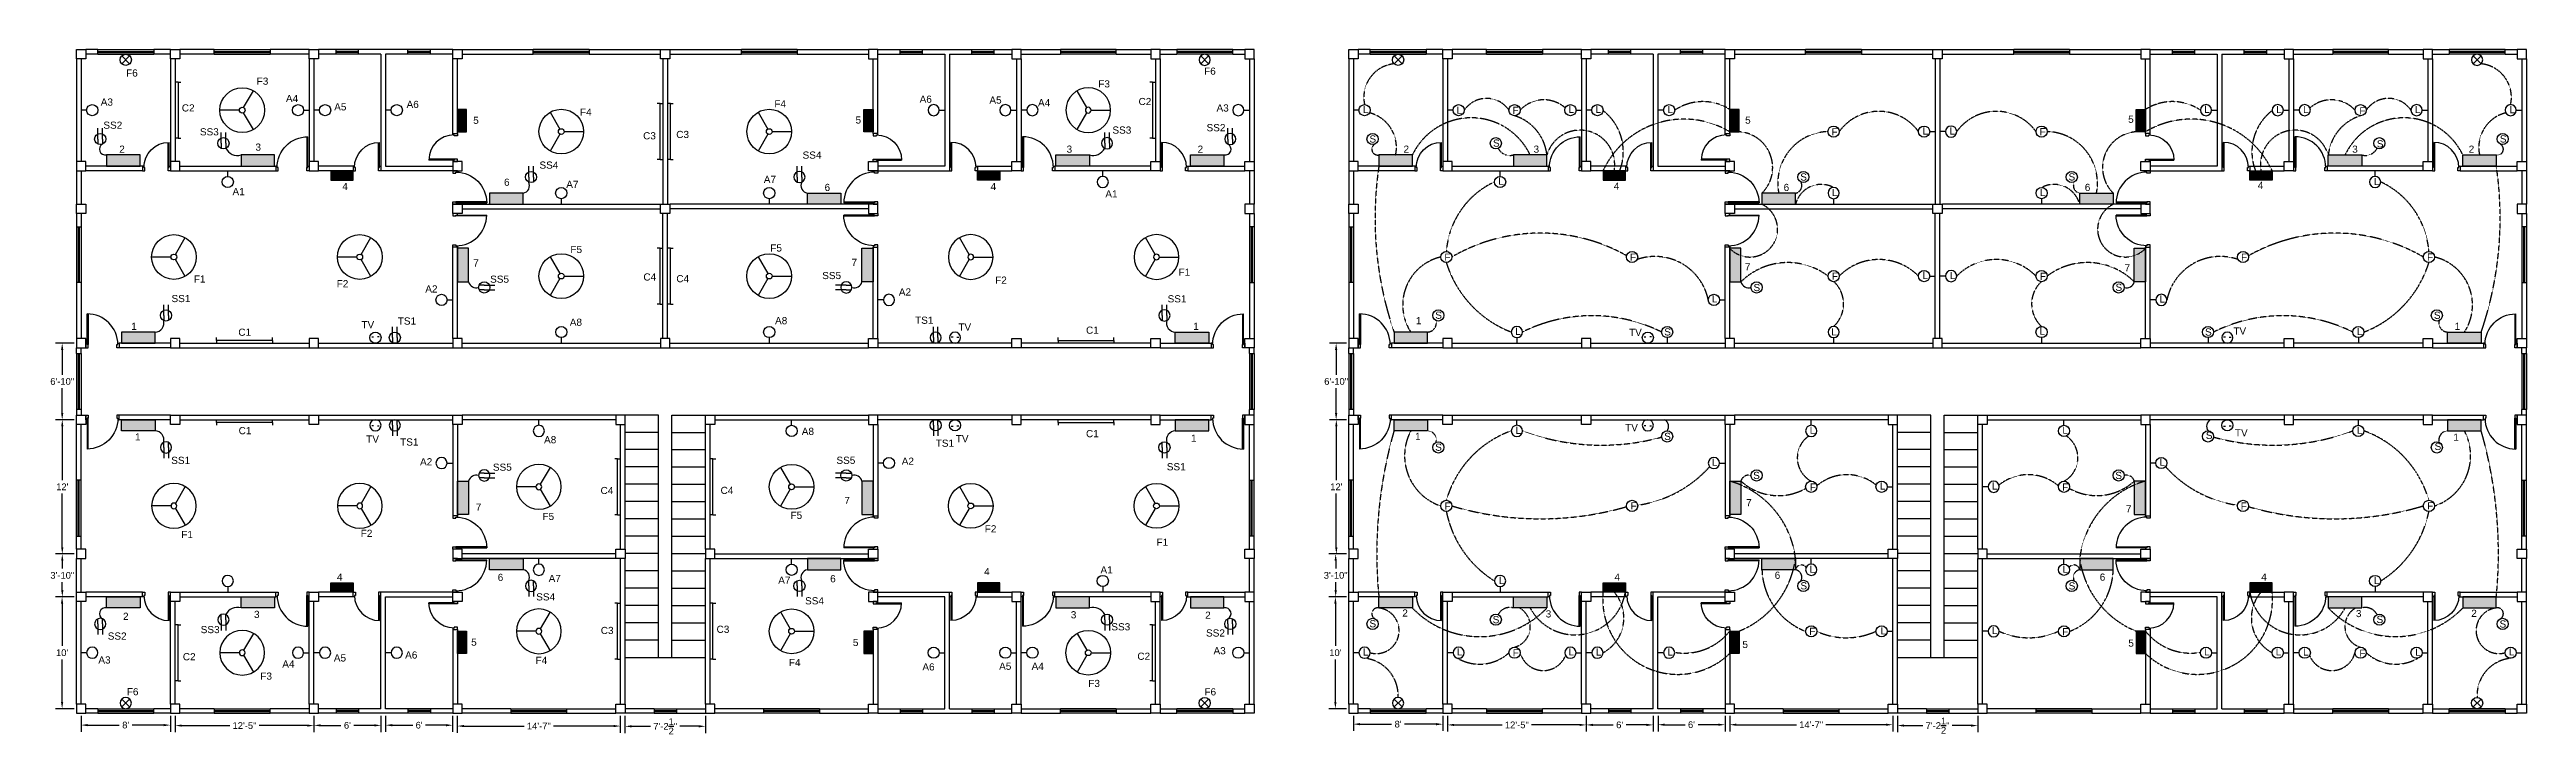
# Model space of a CAD drawing. Header units: inches. Extents: x 54 to 3987, y 39 to 773.
# Drawn here: x 54 to 2713, y 39 to 773 of the extents above; entities that cross this region are included whole.
import ezdxf

# ---------------------------------------------------------------- set-up
doc = ezdxf.new("R2010")
doc.units = ezdxf.units.IN
doc.header["$MEASUREMENT"] = 0
doc.header["$PDMODE"] = 3
doc.linetypes.add('DASHED2', pattern=[0.375, 0.25, -0.125])
for name, color, linetype, true_color in [('Cable 1', 7, 'DASHED2', 0x00005c), ('Cable 2', 7, 'DASHED2', 0x6b0000), ('Door', 7, 'Continuous', 0x42254b), ('Window', 7, 'Continuous', 0x700000)]:
    doc.layers.add(name, color=color, linetype=linetype, true_color=true_color)
for name, color, linetype in [('Column', 104, 'Continuous'), ('Conduit', 7, 'Continuous'), ('Fitting', 7, 'Continuous'), ('Stair', 7, 'Continuous'), ('Wall', 7, 'Continuous')]:
    doc.layers.add(name, color=color, linetype=linetype)
doc.styles.add('Annotative', font='arial.ttf')
doc.styles.get("Standard").update_dxf_attribs({"font": 'arial.ttf'})
doc.dimstyles.new('Annotative', dxfattribs={"dimscale": 0, "dimtxt": 0.18, "dimasz": 0.18, "dimexe": 0.18, "dimexo": 0.0625, "dimgap": 0.09, "dimtad": 0, "dimtih": 1, "dimtoh": 1, "dimdec": 1, "dimzin": 0, "dimdsep": 46, "dimlunit": 4, "dimtxsty": 'Standard', "dimcen": 0.09, "dimadec": 0, "dimazin": 0, "dimtfac": 1, "dimtdec": 1, "dimtofl": 0, "dimtmove": 0, "dimatfit": 3, "dimfxl": 1, "dimtolj": 1, "dimtzin": 0, "dimarcsym": 0})

msp = doc.modelspace()

# ---------------------------------------------------------------- texts
at = {"layer": 'Conduit', "char_height": 7.68, "attachment_point": 1, "style": 'Annotative'}
for s, width, insert in [('L', 40.3484, (1463.91, 713.03)), ('L', 40.3484, (1564.39, 712.33)), ('F', 19.317, (1624.52, 712.08)), ('L', 40.3484, (1684.64, 713.17)), ('L', 40.3484, (1713.58, 713.2)), ('L', 40.3484, (1790.84, 713.06)), ('5', 20.2955, (1874.17, 701.6)), ('5', 20.2955, (2285.42, 702.49)), ('L', 40.3484, (2367.04, 713.17)), ('L', 40.3484, (2444.3, 713.03)), ('L', 40.3484, (2473.21, 713.08)), ('F', 19.317, (2533.65, 711.65)), ('L', 40.3484, (2593.25, 713.06)), ('L', 40.3484, (2694.79, 712.82)), ('S', 26.6654, (1470.87, 681.38)), ('2', 17.7001, (1507.43, 670.45)), ('S', 26.6654, (1603.49, 676.94)), ('3', 17.7001, (1647.02, 670.45)), ('F', 19.317, (1966.95, 689.01)), ('L', 40.3484, (2064.75, 689.96)), ('L', 40.3484, (2093.71, 689.98)), ('F', 19.317, (2190.4, 689.25)), ('3', 17.7001, (2525.94, 670.45)), ('S', 26.6654, (2552.34, 676.16)), ('2', 17.7001, (2651, 670.45)), ('S', 26.6654, (2684.41, 681.44)), ('S', 26.6654, (1933.39, 640.62)), ('S', 26.6654, (2221.4, 640.69)), ('L', 40.3484, (1609.23, 636.12)), ('4', 17.7001, (1733.14, 630.81)), ('L', 40.3484, (1967.46, 624.03)), ('L', 40.3484, (2190.76, 624.02)), ('4', 17.7001, (2424.51, 631.59)), ('L', 40.3484, (2549.25, 635.83)), ('F', 19.317, (1551.32, 554.67)), ('F', 19.317, (1750.59, 554.67)), ('7', 14.1908, (1873.88, 544.16)), ('F', 19.317, (1967.25, 534.15)), ('L', 40.3484, (2064.6, 535.03)), ('L', 40.3484, (2093.96, 534.87)), ('F', 19.317, (2190.55, 534.08)), ('7', 14.1908, (2281.56, 543.22)), ('F', 19.317, (2406.61, 554.66)), ('F', 19.317, (2606.28, 554.73)), ('L', 40.3484, (1838.48, 509.81)), ('S', 26.6654, (1883.16, 522.01)), ('S', 26.6654, (2271.81, 522.27)), ('L', 40.3484, (2319.12, 509.67)), ('1', 17.7001, (1520.66, 486.47)), ('S', 26.6654, (1541.54, 492.34)), ('S', 26.6654, (2613.66, 492.27)), ('1', 17.7001, (2636.01, 480.45)), ('L', 40.3484, (1627.3, 475.08)), ('TV', 17.356, (1749.53, 473.95)), ('S', 26.6654, (1787.41, 474.45)), ('L', 40.3484, (1966.75, 474.46)), ('L', 40.3484, (2190.18, 475.32)), ('S', 26.6654, (2367.93, 474.34)), ('TV', 17.356, (2398.37, 475.42)), ('L', 40.3484, (2531.11, 474.89)), ('1', 17.7001, (1519.85, 362.36)), ('S', 26.6654, (1541.44, 350.74)), ('L', 40.3484, (1627.68, 368.91)), ('TV', 17.356, (1745.36, 371.78)), ('S', 26.6654, (1787.3, 362.32)), ('L', 40.3484, (1943.51, 368.98)), ('L', 40.3484, (2214.81, 369.03)), ('S', 26.6654, (2368.77, 363.39)), ('TV', 17.356, (2400.05, 366.25)), ('L', 40.3484, (2530.95, 368.96)), ('S', 26.6654, (2614.4, 351.56)), ('1', 17.7001, (2634.57, 361.49)), ('L', 40.3484, (1838.53, 334.68)), ('S', 26.6654, (1882.8, 320.49)), ('S', 26.6654, (2271.62, 320.46)), ('L', 40.3484, (2319.04, 334.62)), ('F', 19.317, (1943.6, 308.04)), ('L', 40.3484, (2018.73, 309.12)), ('L', 40.3484, (2139.13, 309.12)), ('F', 19.317, (2214.59, 307.98)), ('F', 19.317, (1551.42, 287.69)), ('F', 19.317, (1751.29, 287.78)), ('7', 14.1908, (1875.25, 291.25)), ('7', 14.1908, (2282.96, 284.59)), ('F', 19.317, (2406.27, 287.67)), ('F', 19.317, (2606.44, 287.81)), ('L', 40.3484, (1943.48, 219.99)), ('L', 40.3484, (2214.88, 219.99)), ('L', 40.3484, (1609.77, 207.86)), ('4', 17.7001, (1733.89, 211.42)), ('S', 26.6654, (1933.54, 202.06)), ('S', 26.6654, (2221.56, 201.97)), ('4', 17.7001, (2428.29, 211.42)), ('L', 40.3484, (2549.26, 207.83)), ('S', 26.6654, (1470.88, 161.4)), ('2', 17.7001, (1506.13, 172.89)), ('S', 26.6654, (1603.15, 165.77)), ('3', 17.7001, (1660.08, 171.93)), ('3', 17.7001, (2529.92, 172.33)), ('S', 26.6654, (2552.05, 166.04)), ('2', 17.7001, (2653.76, 172.59)), ('S', 26.6654, (2684.15, 161.11)), ('5', 20.2955, (1871.25, 139.13)), ('F', 19.317, (1943.08, 153.2)), ('L', 40.3484, (2019.48, 153.78)), ('L', 40.3484, (2139, 154.19)), ('F', 19.317, (2214.65, 152.85)), ('5', 20.2955, (2285.59, 140.6)), ('L', 40.3484, (1463.79, 131.09)), ('L', 40.3484, (1564.6, 131.19)), ('F', 19.317, (1624.68, 130.21)), ('L', 40.3484, (1684.56, 131.21)), ('L', 40.3484, (1713.82, 131.07)), ('L', 40.3484, (1790.78, 131.09)), ('L', 40.3484, (2366.89, 131.25)), ('L', 40.3484, (2443.86, 131.27)), ('L', 40.3484, (2473.17, 131.1)), ('F', 19.317, (2533.62, 129.89)), ('L', 40.3484, (2593.63, 130.88)), ('L', 40.3484, (2694.07, 131.15))]:
    msp.add_mtext_dynamic_manual_height_columns(s, width=width, gutter_width=38.4, heights=[0], dxfattribs=dict(at, insert=insert))
for insert in [(1915.54, 629.45), (2238.84, 629.45), (1905.93, 213.37), (2254.88, 211.41)]:
    msp.add_mtext('6', dxfattribs=dict(at, insert=insert))
at = {"layer": 'Fitting', "char_height": 7.68, "attachment_point": 1, "style": 'Annotative'}
for s, width, insert in [('F6', 30.0429, (136.01, 752.17)), ('F6', 30.0429, (1293.34, 754.13)), ('A3', 22.3148, (108.77, 720.99)), ('F3', 23.9888, (276.18, 743.39)), ('A4', 17.8905, (307.57, 724.74)), ('A6', 17.598, (437.13, 718.5)), ('F4', 28.3822, (831.99, 719.07)), ('A6', 17.598, (987.93, 724.07)), ('A5', 27.7381, (1062.84, 723.12)), ('A4', 17.8905, (1115.03, 720.28)), ('F3', 23.9888, (1179.71, 740.5)), ('C2', 21.5789, (1222.98, 721.59)), ('SS2', 14.1576, (111.6, 696.18)), ('C2', 21.5789, (195.81, 714.7)), ('A5', 27.7381, (359.42, 715.83)), ('5', 20.2955, (508.65, 701.36)), ('F4', 28.3822, (623.32, 710.15)), ('5', 20.2955, (919.14, 701.75)), ('SS2', 14.1576, (1295.99, 693.5)), ('A3', 22.3148, (1306.69, 714.63)), ('2', 17.7001, (128.64, 670.45)), ('SS3', 23.6963, (215.26, 689.06)), ('3', 17.7001, (274.87, 672.64)), ('C3', 26.8736, (691.07, 684.79)), ('C3', 26.8736, (726.63, 686.22)), ('3', 17.7001, (1145.72, 670.45)), ('SS3', 23.6963, (1194.92, 690.92)), ('2', 17.7001, (1286.34, 670.45)), ('SS4', 38.6078, (579.8, 653.36)), ('SS4', 38.6078, (862.31, 664.08)), ('A1', 16.9264, (250.23, 624.92)), ('4', 17.7001, (368.1, 630.4)), ('A7', 24.2822, (608.53, 632.68)), ('A7', 24.2822, (820.65, 638)), ('4', 17.7001, (1064.11, 630.34)), ('A1', 16.9264, (1187.32, 622.48)), ('F5', 30.0429, (612.99, 562.85)), ('F5', 30.0429, (827.58, 564.47)), ('7', 14.1908, (508.72, 548.42)), ('C4', 35.1497, (691.37, 533.34)), ('SS5', 26.344, (883.36, 534.91)), ('7', 14.1908, (914.8, 548.98)), ('F1', 50.489, (1265.93, 538.55)), ('SS1', 29.4548, (184.73, 510.22)), ('F1', 50.489, (208.7, 531.19)), (' F2', 40.8427, (359.12, 526.12)), ('A2', 31.8537, (457.22, 520.52)), ('SS5', 26.344, (526.81, 530.99)), ('C4', 35.1497, (726.74, 531.52)), ('A2', 31.8537, (965.64, 517.21)), (' F2', 40.8427, (1066.03, 529.98)), ('SS1', 29.4548, (1254.19, 509.93)), ('1', 17.7001, (141.44, 480.45)), ('TV', 17.356, (388.65, 482.23)), ('TS1', 11.8518, (427.65, 486.1)), ('A8', 27.8484, (612.36, 484.79)), ('A8', 27.8484, (832.71, 486.5)), ('TS1', 11.8518, (983.07, 486.94)), ('TV', 17.356, (1029.51, 479.63)), ('1', 17.7001, (1281.71, 480.45)), ('C1', 25.6399, (256.49, 474.11)), ('C1', 25.6399, (1166.59, 476.29)), ('1', 17.7001, (145.61, 361.83)), ('C1', 25.6399, (256.81, 368.51)), ('TV', 17.356, (393.82, 359.51)), ('TS1', 11.8518, (430.24, 356.32)), ('A8', 27.8484, (584.72, 358.77)), ('A8', 27.8484, (861.41, 367.75)), ('TS1', 11.8518, (1005.19, 355.05)), ('TV', 17.356, (1026.75, 359.9)), ('C1', 25.6399, (1166.53, 365.3)), ('1', 17.7001, (1279.34, 360.44)), ('SS1', 29.4548, (184.46, 336.6)), ('A2', 31.8537, (451.59, 335.11)), ('SS5', 26.344, (529.81, 329.32)), ('SS5', 26.344, (898.62, 336.7)), ('A2', 31.8537, (968.74, 335.75)), ('SS1', 29.4548, (1253.3, 329.8)), ('C4', 35.1497, (645.38, 304.31)), ('C4', 35.1497, (774.24, 304.43)), ('7', 14.1908, (907.15, 293.62)), ('7', 14.1908, (511.42, 286.51)), ('F5', 30.0429, (582.98, 276.5)), ('F5', 30.0429, (849.32, 277.7)), ('F1', 50.489, (195.29, 257.09)), (' F2', 40.8427, (384.93, 258.35)), (' F2', 40.8427, (1054.86, 263.19)), ('F1', 50.489, (1242.28, 248.83)), ('4', 17.7001, (1057.22, 217.33)), ('A1', 16.9264, (1182.08, 219.17)), ('4', 17.7001, (362.34, 211.42)), ('SS4', 38.6078, (576.32, 190.21)), ('A7', 24.2822, (589.66, 209.99)), ('A7', 24.2822, (836.14, 208.12)), ('2', 17.7001, (132.68, 169.36)), ('3', 17.7001, (273.34, 171.4)), ('SS4', 38.6078, (864.92, 185.98)), ('3', 17.7001, (1150.22, 170.98)), ('2', 17.7001, (1294.48, 170.56)), ('SS2', 14.1576, (116.27, 148.16)), ('SS3', 23.6963, (216.11, 155.12)), ('5', 20.2955, (506.46, 141.66)), ('C3', 26.8736, (645.63, 154.17)), ('C3', 26.8736, (769.94, 155.42)), ('5', 20.2955, (916.25, 141.27)), ('SS3', 23.6963, (1193.76, 158.08)), ('SS2', 14.1576, (1295.42, 151.48)), ('A3', 22.3148, (106.2, 122.53)), ('C2', 21.5789, (196.91, 126.03)), ('A4', 17.8905, (303.69, 118.15)), ('A5', 27.7381, (359.04, 124.71)), ('A6', 17.598, (435.57, 127.86)), ('F4', 28.3822, (575.61, 122.12)), ('F4', 28.3822, (847.53, 119.73)), ('A6', 17.598, (990.9, 115.11)), ('A5', 27.7381, (1073.29, 115.78)), ('A4', 17.8905, (1108.15, 115.71)), ('C2', 21.5789, (1221.7, 126.52)), ('A3', 22.3148, (1303.47, 132.43)), ('F6', 30.0429, (136.76, 88.5)), ('F3', 23.9888, (280.11, 105.2)), ('F3', 23.9888, (1168.98, 97.34)), ('F6', 30.0429, (1293.7, 88.29))]:
    msp.add_mtext_dynamic_manual_height_columns(s, width=width, gutter_width=38.4, heights=[0], dxfattribs=dict(at, insert=insert))
for insert in [(541.73, 635.01), (885.92, 629.45), (534.97, 211.13), (891.87, 209.68)]:
    msp.add_mtext('6', dxfattribs=dict(at, insert=insert))

# ---------------------------------------------------------------- blocks, each defined once
blk = doc.blocks.new('36 inch Door')
for p, q in [((-36.5, 2.5), (-3.5, 2.5)), ((-3.5, 1.5), (-36.5, 1.5))]:
    blk.add_line(p, q)
for points in [[(0, 36), (0, 33.5), (-3.5, 33.5), (-3.5, 34.5), (-5, 34.5), (-5, 36), (0, 36)], [(0, 0), (0, 2.5), (-3.5, 2.5), (-3.5, 1.5), (-5, 1.5), (-5, 0), (0, 0)]]:
    blk.add_lwpolyline(points, close=True)
blk.add_arc((-3.5, 1.5), 33, 90, 180)
blk = doc.blocks.new('5 ft window')
for p, q in [((0, 5), (-60, 5)), ((-60, 0), (-60, 5)), ((0, 3), (-60, 3)), ((0, 2), (-60, 2)), ((0, 0), (-60, 0)), ((0, 5), (0, 0))]:
    blk.add_line(p, q)
blk = doc.blocks.new('30 inch Door')
for p, q in [((-3.5, 2.5), (-30.5, 2.5)), ((-3.5, 1.5), (-30.5, 1.5))]:
    blk.add_line(p, q)
for points in [[(0, 30), (0, 27.5), (-3.5, 27.5), (-3.5, 28.5), (-5, 28.5), (-5, 30), (0, 30)], [(0, 0), (0, 2.5), (-3.5, 2.5), (-3.5, 1.5), (-5, 1.5), (-5, 0), (0, 0)]]:
    blk.add_lwpolyline(points, close=True)
blk.add_arc((-3.5, 1.5), 27, 90, 180)
blk = doc.blocks.new('Toilet Window')
for p, q in [((0, 5), (24, 5)), ((0, 5), (0, 0)), ((0, 3), (24, 3)), ((0, 2), (24, 2)), ((0, 0), (24, 0)), ((24, 5), (24, 0))]:
    blk.add_line(p, q)
blk = doc.blocks.new('Switch board')
blk.add_lwpolyline([(-18, 0), (18, 0), (18, 12), (-18, 12)], close=True)
blk = doc.blocks.new('48 inch fan')
for p, q in [((-12, 20.8), (-1.5, 2.7)), ((3.1, 0), (24, 0)), ((-1.5, -2.7), (-12, -20.8))]:
    blk.add_line(p, q)
for radius in [24, 3.09]:
    blk.add_circle((0, 0), radius)
blk = doc.blocks.new('Tubelight')
for p, q in [((-30, 0), (-30, 3)), ((-30, 0), (30, 0)), ((-30, 0), (-30, -3)), ((30, 0), (30, 3)), ((30, 0), (30, -3))]:
    blk.add_line(p, q)
blk = doc.blocks.new('light')
blk.add_line((0, -6), (0, 0))
blk.add_circle((0, -12), 6)
blk = doc.blocks.new('2 pin socket')
for p, q in [((-2.5, -6), (-2.5, -0.5)), ((-2.5, -6), (-2.5, -11.5)), ((-2.5, -11.5), (-2.5, -17.5)), ((2.5, -6), (2.5, -0.5)), ((2.5, -6), (2.5, -11.5)), ((2.5, -11.5), (2.5, -17.5))]:
    blk.add_line(p, q)
blk.add_circle((0, -6), 6)
blk = doc.blocks.new('TV Antenna')
for p, q in [((-4, 5.2), (-2, 5.2)), ((2, 5.4), (4, 5.4))]:
    blk.add_line(p, q)
blk.add_circle((0, 6), 6)
blk = doc.blocks.new('Exhaust fan 12 inch')
for p, q in [((-4.2, 4.2), (4.2, -4.2)), ((-4.2, -4.2), (4.2, 4.2))]:
    blk.add_line(p, q)
blk.add_circle((0, 0), 6)
blk = doc.blocks.new('*D19')
at = {"color": 0, "lineweight": -2}
for p, q in [((87.6, 58.9), (87.6, 41.6)), ((183.6, 58.9), (183.6, 41.6)), ((94.8, 48.8), (128.7, 48.8)), ((176.4, 48.8), (142.5, 48.8))]:
    blk.add_line(p, q, dxfattribs=at)
at = {"color": 0}
for points in [[(94.8, 50), (94.8, 47.6), (87.6, 48.8)], [(176.4, 50), (176.4, 47.6), (183.6, 48.8)]]:
    blk.add_solid(points, dxfattribs=at)
at = {"layer": 'Defpoints', "color": 0}
for p in [(87.6, 61.4), (183.6, 61.4), (183.6, 48.8)]:
    blk.add_point(p, dxfattribs=at)
at = {"color": 0, "insert": (135.6, 48.8), "char_height": 7.2, "attachment_point": 5}
blk.add_mtext("\\A1;8'", dxfattribs=at)
blk = doc.blocks.new('*D20')
at = {"color": 0, "lineweight": -2}
for p, q in [((188.6, 58.9), (188.6, 41.1)), ((337.6, 58.9), (337.6, 41.1)), ((195.8, 48.3), (247.5, 48.3)), ((330.4, 48.3), (278.8, 48.3))]:
    blk.add_line(p, q, dxfattribs=at)
at = {"color": 0}
for points in [[(195.8, 49.5), (195.8, 47.1), (188.6, 48.3)], [(330.4, 49.5), (330.4, 47.1), (337.6, 48.3)]]:
    blk.add_solid(points, dxfattribs=at)
at = {"layer": 'Defpoints', "color": 0}
for p in [(188.6, 61.4), (337.6, 61.4), (337.6, 48.3)]:
    blk.add_point(p, dxfattribs=at)
at = {"color": 0, "insert": (263.1, 48.3), "char_height": 7.2, "attachment_point": 5}
blk.add_mtext('\\A1;12\'-5"', dxfattribs=at)
blk = doc.blocks.new('*D24')
at = {"color": 0, "lineweight": -2}
for p, q in [((491.6, 58.9), (491.6, 40.6)), ((666.6, 58.9), (666.6, 40.6)), ((498.8, 47.8), (563.5, 47.8)), ((659.4, 47.8), (594.8, 47.8))]:
    blk.add_line(p, q, dxfattribs=at)
at = {"color": 0}
for points in [[(498.8, 49), (498.8, 46.6), (491.6, 47.8)], [(659.4, 49), (659.4, 46.6), (666.6, 47.8)]]:
    blk.add_solid(points, dxfattribs=at)
at = {"layer": 'Defpoints', "color": 0}
for p in [(491.6, 61.4), (666.6, 61.4), (666.6, 47.8)]:
    blk.add_point(p, dxfattribs=at)
at = {"color": 0, "insert": (579.1, 47.8), "char_height": 7.2, "attachment_point": 5}
blk.add_mtext('\\A1;14\'-7"', dxfattribs=at)
blk = doc.blocks.new('*D25')
at = {"color": 0, "lineweight": -2}
for p, q in [((671.6, 58.9), (671.6, 40.3)), ((758, 58.9), (758, 40.3)), ((678.8, 47.5), (699.1, 47.5)), ((750.8, 47.5), (730.6, 47.5))]:
    blk.add_line(p, q, dxfattribs=at)
at = {"color": 0}
for points in [[(678.8, 48.7), (678.8, 46.3), (671.6, 47.5)], [(750.8, 48.7), (750.8, 46.3), (758, 47.5)]]:
    blk.add_solid(points, dxfattribs=at)
at = {"layer": 'Defpoints', "color": 0}
for p in [(671.6, 61.4), (758, 61.4), (758, 47.5)]:
    blk.add_point(p, dxfattribs=at)
at = {"color": 0, "insert": (714.8, 47.5), "char_height": 7.2, "attachment_point": 5}
blk.add_mtext('\\A1;7\'-2{\\H1.000000x;\\S1/2;}"', dxfattribs=at)
blk = doc.blocks.new('*D26')
at = {"color": 0, "lineweight": -2}
for p, q in [((80.1, 186.4), (60.1, 186.4)), ((67.3, 179.2), (67.3, 133.7)), ((67.3, 73.6), (67.3, 119.1)), ((80.1, 66.4), (60.1, 66.4))]:
    blk.add_line(p, q, dxfattribs=at)
at = {"color": 0}
for points in [[(66.1, 179.2), (68.5, 179.2), (67.3, 186.4)], [(66.1, 73.6), (68.5, 73.6), (67.3, 66.4)]]:
    blk.add_solid(points, dxfattribs=at)
at = {"layer": 'Defpoints', "color": 0}
for p in [(82.6, 186.4), (67.3, 66.4), (82.6, 66.4)]:
    blk.add_point(p, dxfattribs=at)
at = {"color": 0, "insert": (67.3, 126.4), "char_height": 7.2, "attachment_point": 5}
blk.add_mtext("\\A1;10'", dxfattribs=at)
blk = doc.blocks.new('*D27')
at = {"color": 0, "lineweight": -2}
for p, q in [((80.1, 232.4), (60.3, 232.4)), ((67.5, 225.2), (67.5, 216.7)), ((80.1, 186.4), (60.3, 186.4)), ((67.5, 193.6), (67.5, 202.1))]:
    blk.add_line(p, q, dxfattribs=at)
at = {"color": 0}
for points in [[(66.3, 225.2), (68.7, 225.2), (67.5, 232.4)], [(66.3, 193.6), (68.7, 193.6), (67.5, 186.4)]]:
    blk.add_solid(points, dxfattribs=at)
at = {"layer": 'Defpoints', "color": 0}
for p in [(67.5, 232.4), (82.6, 232.4), (82.6, 186.4)]:
    blk.add_point(p, dxfattribs=at)
at = {"color": 0, "insert": (67.5, 209.4), "char_height": 7.2, "attachment_point": 5}
blk.add_mtext('\\A1;3\'-10"', dxfattribs=at)
blk = doc.blocks.new('*D28')
at = {"color": 0, "lineweight": -2}
for p, q in [((80.1, 376.4), (60.3, 376.4)), ((67.5, 369.2), (67.5, 311.6)), ((67.5, 239.6), (67.5, 297.2)), ((80.1, 232.4), (60.3, 232.4))]:
    blk.add_line(p, q, dxfattribs=at)
at = {"color": 0}
for points in [[(66.3, 369.2), (68.7, 369.2), (67.5, 376.4)], [(66.3, 239.6), (68.7, 239.6), (67.5, 232.4)]]:
    blk.add_solid(points, dxfattribs=at)
at = {"layer": 'Defpoints', "color": 0}
for p in [(82.6, 376.4), (67.5, 232.4), (82.6, 232.4)]:
    blk.add_point(p, dxfattribs=at)
at = {"color": 0, "insert": (67.5, 304.4), "char_height": 7.2, "attachment_point": 5}
blk.add_mtext("\\A1;12'", dxfattribs=at)
blk = doc.blocks.new('*D29')
at = {"color": 0, "lineweight": -2}
for p, q in [((80.1, 458.4), (60.2, 458.4)), ((67.4, 451.2), (67.4, 424.7)), ((67.4, 383.6), (67.4, 410.1)), ((80.1, 376.4), (60.2, 376.4))]:
    blk.add_line(p, q, dxfattribs=at)
at = {"color": 0}
for points in [[(66.2, 451.2), (68.6, 451.2), (67.4, 458.4)], [(66.2, 383.6), (68.6, 383.6), (67.4, 376.4)]]:
    blk.add_solid(points, dxfattribs=at)
at = {"layer": 'Defpoints', "color": 0}
for p in [(67.4, 458.4), (82.6, 458.4), (82.6, 376.4)]:
    blk.add_point(p, dxfattribs=at)
at = {"color": 0, "insert": (67.4, 417.4), "char_height": 7.2, "attachment_point": 5}
blk.add_mtext('\\A1;6\'-10"', dxfattribs=at)
blk = doc.blocks.new('*D30')
at = {"color": 0, "lineweight": -2}
for p, q in [((1446.1, 186.4), (1427.1, 186.4)), ((1434.3, 179.2), (1434.3, 133.7)), ((1434.3, 73.6), (1434.3, 119.1)), ((1446.1, 66.4), (1427.1, 66.4))]:
    blk.add_line(p, q, dxfattribs=at)
at = {"color": 0}
for points in [[(1433.1, 179.2), (1435.5, 179.2), (1434.3, 186.4)], [(1433.1, 73.6), (1435.5, 73.6), (1434.3, 66.4)]]:
    blk.add_solid(points, dxfattribs=at)
at = {"layer": 'Defpoints', "color": 0}
for p in [(1434.3, 186.4), (1448.6, 186.4), (1448.6, 66.4)]:
    blk.add_point(p, dxfattribs=at)
at = {"color": 0, "insert": (1434.3, 126.4), "char_height": 7.2, "attachment_point": 5}
blk.add_mtext("\\A1;10'", dxfattribs=at)
blk = doc.blocks.new('*D31')
at = {"color": 0, "lineweight": -2}
for p, q in [((1446.1, 232.4), (1427.4, 232.4)), ((1434.6, 225.2), (1434.6, 216.7)), ((1446.1, 186.4), (1427.4, 186.4)), ((1434.6, 193.6), (1434.6, 202.1))]:
    blk.add_line(p, q, dxfattribs=at)
at = {"color": 0}
for points in [[(1433.4, 225.2), (1435.8, 225.2), (1434.6, 232.4)], [(1433.4, 193.6), (1435.8, 193.6), (1434.6, 186.4)]]:
    blk.add_solid(points, dxfattribs=at)
at = {"layer": 'Defpoints', "color": 0}
for p in [(1434.6, 232.4), (1448.6, 232.4), (1448.6, 186.4)]:
    blk.add_point(p, dxfattribs=at)
at = {"color": 0, "insert": (1434.6, 209.4), "char_height": 7.2, "attachment_point": 5}
blk.add_mtext('\\A1;3\'-10"', dxfattribs=at)
blk = doc.blocks.new('*D32')
at = {"color": 0, "lineweight": -2}
for p, q in [((1446.1, 376.4), (1428.1, 376.4)), ((1435.3, 369.2), (1435.3, 311.6)), ((1435.3, 239.6), (1435.3, 297.2)), ((1446.1, 232.4), (1428.1, 232.4))]:
    blk.add_line(p, q, dxfattribs=at)
at = {"color": 0}
for points in [[(1434.1, 369.2), (1436.5, 369.2), (1435.3, 376.4)], [(1434.1, 239.6), (1436.5, 239.6), (1435.3, 232.4)]]:
    blk.add_solid(points, dxfattribs=at)
at = {"layer": 'Defpoints', "color": 0}
for p in [(1435.3, 376.4), (1448.6, 376.4), (1448.6, 232.4)]:
    blk.add_point(p, dxfattribs=at)
at = {"color": 0, "insert": (1435.3, 304.4), "char_height": 7.2, "attachment_point": 5}
blk.add_mtext("\\A1;12'", dxfattribs=at)
blk = doc.blocks.new('*D33')
at = {"color": 0, "lineweight": -2}
for p, q in [((1446.1, 458.4), (1427.9, 458.4)), ((1435.1, 451.2), (1435.1, 424.7)), ((1435.1, 383.6), (1435.1, 410.1)), ((1446.1, 376.4), (1427.9, 376.4))]:
    blk.add_line(p, q, dxfattribs=at)
at = {"color": 0}
for points in [[(1433.9, 451.2), (1436.3, 451.2), (1435.1, 458.4)], [(1433.9, 383.6), (1436.3, 383.6), (1435.1, 376.4)]]:
    blk.add_solid(points, dxfattribs=at)
at = {"layer": 'Defpoints', "color": 0}
for p in [(1435.1, 458.4), (1448.6, 458.4), (1448.6, 376.4)]:
    blk.add_point(p, dxfattribs=at)
at = {"color": 0, "insert": (1435.1, 417.4), "char_height": 7.2, "attachment_point": 5}
blk.add_mtext('\\A1;6\'-10"', dxfattribs=at)
blk = doc.blocks.new('*D35')
at = {"color": 0, "lineweight": -2}
for p, q in [((1453.6, 58.9), (1453.6, 42.6)), ((1549.6, 58.9), (1549.6, 42.6)), ((1460.8, 49.8), (1494.7, 49.8)), ((1542.4, 49.8), (1508.5, 49.8))]:
    blk.add_line(p, q, dxfattribs=at)
at = {"color": 0}
for points in [[(1460.8, 51), (1460.8, 48.6), (1453.6, 49.8)], [(1542.4, 51), (1542.4, 48.6), (1549.6, 49.8)]]:
    blk.add_solid(points, dxfattribs=at)
at = {"layer": 'Defpoints', "color": 0}
for p in [(1453.6, 61.4), (1549.6, 61.4), (1549.6, 49.8)]:
    blk.add_point(p, dxfattribs=at)
at = {"color": 0, "insert": (1501.6, 49.8), "char_height": 7.2, "attachment_point": 5}
blk.add_mtext("\\A1;8'", dxfattribs=at)
blk = doc.blocks.new('*D36')
at = {"color": 0, "lineweight": -2}
for p, q in [((1554.6, 58.9), (1554.6, 41.8)), ((1703.6, 58.9), (1703.6, 41.8)), ((1561.8, 49), (1613.5, 49)), ((1696.4, 49), (1644.8, 49))]:
    blk.add_line(p, q, dxfattribs=at)
at = {"color": 0}
for points in [[(1561.8, 50.2), (1561.8, 47.8), (1554.6, 49)], [(1696.4, 50.2), (1696.4, 47.8), (1703.6, 49)]]:
    blk.add_solid(points, dxfattribs=at)
at = {"layer": 'Defpoints', "color": 0}
for p in [(1554.6, 61.4), (1703.6, 61.4), (1703.6, 49)]:
    blk.add_point(p, dxfattribs=at)
at = {"color": 0, "insert": (1629.1, 49), "char_height": 7.2, "attachment_point": 5}
blk.add_mtext('\\A1;12\'-5"', dxfattribs=at)
blk = doc.blocks.new('*D39')
at = {"color": 0, "lineweight": -2}
for p, q in [((1857.6, 58.9), (1857.6, 42)), ((2032.6, 58.9), (2032.6, 42)), ((1864.8, 49.2), (1929.5, 49.2)), ((2025.4, 49.2), (1960.8, 49.2))]:
    blk.add_line(p, q, dxfattribs=at)
at = {"color": 0}
for points in [[(1864.8, 50.4), (1864.8, 48), (1857.6, 49.2)], [(2025.4, 50.4), (2025.4, 48), (2032.6, 49.2)]]:
    blk.add_solid(points, dxfattribs=at)
at = {"layer": 'Defpoints', "color": 0}
for p in [(1857.6, 61.4), (2032.6, 61.4), (2032.6, 49.2)]:
    blk.add_point(p, dxfattribs=at)
at = {"color": 0, "insert": (1945.1, 49.2), "char_height": 7.2, "attachment_point": 5}
blk.add_mtext('\\A1;14\'-7"', dxfattribs=at)
blk = doc.blocks.new('*D40')
at = {"color": 0, "lineweight": -2}
for p, q in [((2037.6, 58.9), (2037.6, 41.1)), ((2124, 58.9), (2124, 41.1)), ((2044.8, 48.3), (2065.1, 48.3)), ((2116.8, 48.3), (2096.6, 48.3))]:
    blk.add_line(p, q, dxfattribs=at)
at = {"color": 0}
for points in [[(2044.8, 49.5), (2044.8, 47.1), (2037.6, 48.3)], [(2116.8, 49.5), (2116.8, 47.1), (2124, 48.3)]]:
    blk.add_solid(points, dxfattribs=at)
at = {"layer": 'Defpoints', "color": 0}
for p in [(2037.6, 61.4), (2124, 61.4), (2124, 48.3)]:
    blk.add_point(p, dxfattribs=at)
at = {"color": 0, "insert": (2080.8, 48.3), "char_height": 7.2, "attachment_point": 5}
blk.add_mtext('\\A1;7\'-2{\\H1.000000x;\\S1/2;}"', dxfattribs=at)
blk = doc.blocks.new('*D43')
at = {"color": 0, "lineweight": -2}
for p, q in [((337.6, 58.9), (337.6, 41.3)), ((409.6, 58.9), (409.6, 41.3)), ((344.8, 48.5), (366.7, 48.5)), ((402.4, 48.5), (380.6, 48.5))]:
    blk.add_line(p, q, dxfattribs=at)
at = {"color": 0}
for points in [[(344.8, 49.7), (344.8, 47.3), (337.6, 48.5)], [(402.4, 49.7), (402.4, 47.3), (409.6, 48.5)]]:
    blk.add_solid(points, dxfattribs=at)
at = {"layer": 'Defpoints', "color": 0}
for p in [(337.6, 61.4), (409.6, 61.4), (409.6, 48.5)]:
    blk.add_point(p, dxfattribs=at)
at = {"color": 0, "insert": (373.6, 48.5), "char_height": 7.2, "attachment_point": 5}
blk.add_mtext("\\A1;6'", dxfattribs=at)
blk = doc.blocks.new('*D44')
at = {"color": 0, "lineweight": -2}
for p, q in [((414.6, 58.9), (414.6, 41.5)), ((486.6, 58.9), (486.6, 41.5)), ((421.8, 48.7), (443.7, 48.7)), ((479.4, 48.7), (457.5, 48.7))]:
    blk.add_line(p, q, dxfattribs=at)
at = {"color": 0}
for points in [[(421.8, 49.9), (421.8, 47.5), (414.6, 48.7)], [(479.4, 49.9), (479.4, 47.5), (486.6, 48.7)]]:
    blk.add_solid(points, dxfattribs=at)
at = {"layer": 'Defpoints', "color": 0}
for p in [(414.6, 61.4), (486.6, 61.4), (486.6, 48.7)]:
    blk.add_point(p, dxfattribs=at)
at = {"color": 0, "insert": (450.6, 48.7), "char_height": 7.2, "attachment_point": 5}
blk.add_mtext("\\A1;6'", dxfattribs=at)
blk = doc.blocks.new('*D45')
at = {"color": 0, "lineweight": -2}
for p, q in [((1780.7, 58.9), (1780.7, 42)), ((1852.6, 58.9), (1852.6, 42)), ((1787.9, 49.2), (1809.7, 49.2)), ((1845.4, 49.2), (1823.6, 49.2))]:
    blk.add_line(p, q, dxfattribs=at)
at = {"color": 0}
for points in [[(1787.9, 50.4), (1787.9, 48), (1780.7, 49.2)], [(1845.4, 50.4), (1845.4, 48), (1852.6, 49.2)]]:
    blk.add_solid(points, dxfattribs=at)
at = {"layer": 'Defpoints', "color": 0}
for p in [(1780.7, 61.4), (1852.6, 61.4), (1852.6, 49.2)]:
    blk.add_point(p, dxfattribs=at)
at = {"color": 0, "insert": (1816.6, 49.2), "char_height": 7.2, "attachment_point": 5}
blk.add_mtext("\\A1;6'", dxfattribs=at)
blk = doc.blocks.new('*D46')
at = {"color": 0, "lineweight": -2}
for p, q in [((1703.6, 58.9), (1703.6, 41.8)), ((1775.4, 58.9), (1775.4, 41.8)), ((1710.8, 49), (1732.6, 49)), ((1768.2, 49), (1746.5, 49))]:
    blk.add_line(p, q, dxfattribs=at)
at = {"color": 0}
for points in [[(1710.8, 50.2), (1710.8, 47.8), (1703.6, 49)], [(1768.2, 50.2), (1768.2, 47.8), (1775.4, 49)]]:
    blk.add_solid(points, dxfattribs=at)
at = {"layer": 'Defpoints', "color": 0}
for p in [(1703.6, 61.4), (1775.4, 61.4), (1703.6, 49)]:
    blk.add_point(p, dxfattribs=at)
at = {"color": 0, "insert": (1739.5, 49), "char_height": 7.2, "attachment_point": 5}
blk.add_mtext("\\A1;6'", dxfattribs=at)

# ---------------------------------------------------------------- dimensions: what is measured, and where the dimension line sits
for base, p1, p2, picture, middle in [((67.38, 458.43), (82.63, 376.43), (82.63, 458.43), '*D29', (67.38, 417.43)), ((1435.1, 458.43), (1448.63, 376.43), (1448.63, 458.43), '*D33', (1435.1, 417.43)), ((67.48, 232.43), (82.63, 376.43), (82.63, 232.43), '*D28', (67.48, 304.43)), ((1435.27, 376.43), (1448.63, 232.43), (1448.63, 376.43), '*D32', (1435.27, 304.43)), ((67.48, 232.43), (82.63, 186.43), (82.63, 232.43), '*D27', (67.48, 209.43)), ((1434.57, 232.43), (1448.63, 186.43), (1448.63, 232.43), '*D31', (1434.57, 209.43)), ((67.29, 66.43), (82.63, 186.43), (82.63, 66.43), '*D26', (67.29, 126.43)), ((1434.28, 186.43), (1448.63, 66.43), (1448.63, 186.43), '*D30', (1434.28, 126.43))]:
    dim = msp.add_linear_dim(base=base, p1=p1, p2=p2, angle=90, dimstyle='Annotative')
    dim.commit()
    dim.dimension.update_dxf_attribs({"geometry": picture, "text_midpoint": middle})
for base, p1, p2, picture, middle in [((183.63, 48.78), (87.63, 61.43), (183.63, 61.43), '*D19', (135.63, 48.78)), ((337.63, 48.35), (188.63, 61.43), (337.63, 61.43), '*D20', (263.13, 48.35)), ((409.62, 48.53), (337.63, 61.43), (409.62, 61.43), '*D43', (373.63, 48.53)), ((486.6296, 48.7235), (414.5781, 61.4259), (486.6296, 61.4259), '*D44', (450.6039, 48.7235)), ((666.63, 47.82), (491.63, 61.43), (666.63, 61.43), '*D24', (579.13, 47.82)), ((758.03, 47.45), (671.63, 61.43), (758.03, 61.43), '*D25', (714.83, 47.45)), ((1549.63, 49.81), (1453.63, 61.43), (1549.63, 61.43), '*D35', (1501.63, 49.81)), ((1703.63, 49.03), (1554.63, 61.43), (1703.63, 61.43), '*D36', (1629.13, 49.03)), ((1703.63, 49.02), (1775.44, 61.43), (1703.63, 61.43), '*D46', (1739.53, 49.02)), ((1852.63, 49.2), (1780.66, 61.43), (1852.63, 61.43), '*D45', (1816.65, 49.2)), ((2032.63, 49.21), (1857.63, 61.43), (2032.63, 61.43), '*D39', (1945.13, 49.21)), ((2124.03, 48.25), (2037.63, 61.43), (2124.03, 61.43), '*D40', (2080.83, 48.25))]:
    dim = msp.add_linear_dim(base=base, p1=p1, p2=p2, dimstyle='Annotative')
    dim.commit()
    dim.dimension.update_dxf_attribs({"geometry": picture, "text_midpoint": middle})

# ---------------------------------------------------------------- hatches: boundary and pattern name
at = {"layer": 'Conduit'}
for points in [[(1857.63, 709.24), (1857.63, 685.24), (1867.63, 685.24), (1867.63, 709.24)], [(2304.03, 709.24), (2304.03, 685.24), (2294.03, 685.24), (2294.03, 709.24)], [(1516.98, 660.43), (1480.98, 660.43), (1480.98, 648.43), (1516.98, 648.43)], [(1661.39, 660.43), (1625.39, 660.43), (1625.39, 648.43), (1661.39, 648.43)], [(1745.63, 643.43), (1721.63, 643.43), (1721.63, 633.43), (1745.63, 633.43)], [(2416.03, 643.43), (2440.03, 643.43), (2440.03, 633.43), (2416.03, 633.43)], [(2500.27, 660.43), (2536.27, 660.43), (2536.27, 648.43), (2500.27, 648.43)], [(2644.68, 660.43), (2680.68, 660.43), (2680.68, 648.43), (2644.68, 648.43)], [(1928.27, 619.43), (1892.27, 619.43), (1892.27, 607.43), (1928.27, 607.43)], [(2233.4, 619.43), (2269.4, 619.43), (2269.4, 607.43), (2233.4, 607.43)], [(1857.63, 560.25), (1857.63, 524.25), (1869.63, 524.25), (1869.63, 560.25)], [(2304.03, 560.25), (2304.03, 524.25), (2292.03, 524.25), (2292.03, 560.25)], [(1533.23, 470.43), (1497.23, 470.43), (1497.23, 458.43), (1533.23, 458.43)], [(2628.43, 470.43), (2664.43, 470.43), (2664.43, 458.43), (2628.43, 458.43)], [(1533.23, 364.43), (1497.23, 364.43), (1497.23, 376.43), (1533.23, 376.43)], [(2628.43, 364.43), (2664.43, 364.43), (2664.43, 376.43), (2628.43, 376.43)], [(1857.63, 274.6), (1857.63, 310.6), (1869.63, 310.6), (1869.63, 274.6)], [(2304.03, 274.6), (2304.03, 310.6), (2292.03, 310.6), (2292.03, 274.6)], [(1928.27, 215.43), (1892.27, 215.43), (1892.27, 227.43), (1928.27, 227.43)], [(2233.4, 215.43), (2269.4, 215.43), (2269.4, 227.43), (2233.4, 227.43)], [(1516.98, 174.43), (1480.98, 174.43), (1480.98, 186.43), (1516.98, 186.43)], [(1661.39, 174.43), (1625.39, 174.43), (1625.39, 186.43), (1661.39, 186.43)], [(1745.63, 191.43), (1721.63, 191.43), (1721.63, 201.43), (1745.63, 201.43)], [(2416.03, 191.43), (2440.03, 191.43), (2440.03, 201.43), (2416.03, 201.43)], [(2500.27, 174.43), (2536.27, 174.43), (2536.27, 186.43), (2500.27, 186.43)], [(2644.68, 174.43), (2680.68, 174.43), (2680.68, 186.43), (2644.68, 186.43)], [(1857.63, 125.62), (1857.63, 149.62), (1867.63, 149.62), (1867.63, 125.62)], [(2304.03, 125.62), (2304.03, 149.62), (2294.03, 149.62), (2294.03, 125.62)]]:
    msp.add_hatch(color=252, dxfattribs=at).paths.add_polyline_path(points)
at = {"layer": 'Fitting'}
for points in [[(491.63, 709.24), (491.63, 685.24), (501.63, 685.24), (501.63, 709.24)], [(938.03, 709.24), (938.03, 685.24), (928.03, 685.24), (928.03, 709.24)], [(150.98, 660.43), (114.98, 660.43), (114.98, 648.43), (150.98, 648.43)], [(295.39, 660.43), (259.39, 660.43), (259.39, 648.43), (295.39, 648.43)], [(379.63, 643.43), (355.63, 643.43), (355.63, 633.43), (379.63, 633.43)], [(1050.03, 643.43), (1074.03, 643.43), (1074.03, 633.43), (1050.03, 633.43)], [(1134.27, 660.43), (1170.27, 660.43), (1170.27, 648.43), (1134.27, 648.43)], [(1278.68, 660.43), (1314.68, 660.43), (1314.68, 648.43), (1278.68, 648.43)], [(562.27, 619.43), (526.27, 619.43), (526.27, 607.43), (562.27, 607.43)], [(867.39, 619.43), (903.39, 619.43), (903.39, 607.43), (867.39, 607.43)], [(491.63, 560.25), (491.63, 524.25), (503.63, 524.25), (503.63, 560.25)], [(938.03, 560.25), (938.03, 524.25), (926.03, 524.25), (926.03, 560.25)], [(167.23, 470.43), (131.23, 470.43), (131.23, 458.43), (167.23, 458.43)], [(1262.43, 470.43), (1298.43, 470.43), (1298.43, 458.43), (1262.43, 458.43)], [(167.23, 364.43), (131.23, 364.43), (131.23, 376.43), (167.23, 376.43)], [(1262.43, 364.43), (1298.43, 364.43), (1298.43, 376.43), (1262.43, 376.43)], [(491.63, 274.6), (491.63, 310.6), (503.63, 310.6), (503.63, 274.6)], [(938.03, 274.6), (938.03, 310.6), (926.03, 310.6), (926.03, 274.6)], [(562.27, 215.43), (526.27, 215.43), (526.27, 227.43), (562.27, 227.43)], [(867.39, 215.43), (903.39, 215.43), (903.39, 227.43), (867.39, 227.43)], [(150.98, 174.43), (114.98, 174.43), (114.98, 186.43), (150.98, 186.43)], [(295.39, 174.43), (259.39, 174.43), (259.39, 186.43), (295.39, 186.43)], [(379.63, 191.43), (355.63, 191.43), (355.63, 201.43), (379.63, 201.43)], [(1050.03, 191.43), (1074.03, 191.43), (1074.03, 201.43), (1050.03, 201.43)], [(1134.27, 174.43), (1170.27, 174.43), (1170.27, 186.43), (1134.27, 186.43)], [(1278.68, 174.43), (1314.68, 174.43), (1314.68, 186.43), (1278.68, 186.43)], [(491.63, 125.62), (491.63, 149.62), (501.63, 149.62), (501.63, 125.62)], [(938.03, 125.62), (938.03, 149.62), (928.03, 149.62), (928.03, 125.62)]]:
    msp.add_hatch(color=252, dxfattribs=at).paths.add_polyline_path(points)

# ---------------------------------------------------------------- linework, layer by layer
at = {"layer": 'Cable 1'}
for centre, radius, start, end in [((1580.19, 630.12), 70.09, 25.62089, 154.37911), ((1612.3, 655.2), 49.36, 6.07288, 73.06634), ((1808.47, 603.05), 95.76, 59.11207, 155.06603), ((2353.19, 603.05), 95.76, 24.93397, 120.88793), ((2549.36, 655.2), 49.36, 106.93366, 173.92712), ((2581.48, 630.12), 70.09, 25.62089, 154.37911), ((1697.01, 649.81), 37.17, 350.11218, 163.40451), ((1865.32, 646.85), 38.45, 314.4924, 86.55465), ((2296.34, 646.85), 38.45, 93.44535, 225.5076), ((2464.65, 649.81), 37.17, 16.59549, 189.88782), ((1854.07, 592.74), 377.22, 171.51136, 198.92067), ((2307.59, 592.74), 377.22, 341.07933, 8.48864), ((1879.29, 580.65), 29.75, 223.27533, 64.14774), ((2282.37, 580.65), 29.75, 115.85226, 316.72467), ((1559.44, 499.44), 52.88, 103.18209, 213.27971), ((1919.98, 473.3), 71.64, 52.88912, 134.65755), ((2241.68, 473.3), 71.64, 45.34245, 127.11088), ((2602.22, 499.44), 52.88, 326.72029, 76.81791), ((1956.44, 232.76), 477.71, 164.00147, 185.5665), ((1565.35, 337.77), 56.76, 151.99274, 251.54545), ((2596.31, 337.77), 56.76, 288.45455, 28.00726), ((2205.22, 232.76), 477.71, 354.4335, 15.99853), ((1830.67, 216.12), 98.25, 6.60725, 74.07422), ((1909.92, 354.86), 59.85, 227.69104, 299.47363), ((2251.74, 354.86), 59.85, 240.52637, 312.30896), ((2330.99, 216.12), 98.25, 105.92578, 173.39275), ((1831.21, 240.53), 97.94, 291.83128, 352.31146), ((2330.45, 240.53), 97.94, 187.68854, 248.16872), ((1691.61, 200.36), 54.75, 208.27117, 350.6092), ((1801.88, 183.84), 80.61, 174.60208, 313.7531), ((2359.78, 183.84), 80.61, 226.2469, 5.39792), ((2470.05, 200.36), 54.75, 189.3908, 331.72883), ((1589.19, 244.06), 100.31, 223.96108, 316.03892), ((1620.59, 154.55), 22.95, 285.39677, 60.00929), ((2572.48, 244.06), 100.31, 223.96108, 316.03892), ((2541.08, 154.55), 22.95, 119.99071, 254.60323)]:
    msp.add_arc(centre, radius, start, end, dxfattribs=at)
at = {"layer": 'Cable 2'}
for centre, radius, start, end in [((1500.96, 722.19), 36.17, 95.66319, 192.39549), ((2660.7, 722.19), 36.17, 347.60451, 84.33681), ((1596.66, 691.89), 29.16, 34.5332, 145.4668), ((1658.08, 684.93), 34.6, 48.28549, 137.2301), ((2503.58, 684.93), 34.6, 42.7699, 131.71451), ((2565.01, 691.89), 29.16, 34.5332, 145.4668), ((1461.6, 668.44), 38.24, 347.90289, 75.94248), ((1687.61, 663.79), 55.8, 338.5979, 52.44427), ((1828.75, 663.47), 54.12, 57.75241, 123.82189), ((2017.74, 654.62), 52.56, 35.8767, 144.1233), ((2143.92, 654.62), 52.56, 35.8767, 144.1233), ((2332.91, 663.47), 54.12, 56.17811, 122.24759), ((2474.06, 663.79), 55.8, 127.55573, 201.4021), ((2700.06, 668.44), 38.24, 104.05752, 192.09711), ((1479.68, 666.54), 6.25, 117.14022, 282.0362), ((1621.56, 673.98), 14.09, 207.32564, 285.75022), ((1964.59, 630.08), 55.36, 91.48653, 191.09822), ((2197.07, 630.08), 55.36, 348.90178, 88.51347), ((2540.1, 673.98), 14.09, 254.24978, 332.67436), ((2681.98, 666.54), 6.25, 257.9638, 62.85978), ((1642.44, 550.29), 89.3, 114.69198, 175.73794), ((1926.82, 627.59), 8.29, 280.04128, 26.43156), ((1955.8, 600.34), 28.43, 61.93142, 165.56089), ((2205.86, 600.34), 28.43, 14.43911, 118.06858), ((2234.84, 627.59), 8.29, 153.56844, 259.95872), ((2519.23, 550.29), 89.3, 4.26206, 65.30802), ((1654.38, 387.43), 189.1, 60.66235, 120.15927), ((2507.28, 387.43), 189.1, 59.84073, 119.33765), ((1665.18, 579.69), 117.08, 197.27451, 248.95347), ((1777.38, 492.98), 58.5, 11.83563, 109.08121), ((2017.77, 488.35), 59.85, 44.67076, 135.32924), ((2143.89, 488.35), 59.85, 44.67076, 135.32924), ((2384.28, 492.98), 58.5, 70.91879, 168.16437), ((2496.49, 579.69), 117.08, 291.04653, 342.72549), ((1947.12, 500.61), 32.76, 312.4379, 46.67465), ((2214.54, 500.61), 32.76, 133.32535, 227.5621), ((1532.9, 480.22), 9.8, 271.97298, 15.19263), ((1709.82, 319.88), 168.06, 63.61315, 116.38617), ((2451.84, 319.88), 168.06, 63.61383, 116.38685), ((2628.77, 480.22), 9.8, 164.80737, 268.02702), ((1532.9, 354.63), 9.8, 344.80737, 88.02702), ((1660.9, 259.16), 111.84, 109.73918, 164.03284), ((1720.14, 592.39), 243.29, 249.54914, 285.3511), ((1958.69, 335.48), 28.48, 124.38277, 241.57758), ((2202.97, 335.48), 28.48, 298.42242, 55.61723), ((2441.52, 592.39), 243.29, 254.6489, 290.45086), ((2500.76, 259.16), 111.84, 15.96716, 70.26082), ((2628.77, 354.63), 9.8, 91.97298, 195.19263), ((1740.6, 411.91), 128.47, 278.15697, 318.01026), ((2421.06, 411.91), 128.47, 221.98974, 261.84303), ((1878.08, 308.11), 8.81, 74.25206, 163.61902), ((1983.54, 267.52), 49.87, 50.99418, 130.63713), ((2178.13, 267.52), 49.87, 49.36287, 129.00582), ((2283.58, 308.11), 8.81, 16.38098, 105.74794), ((1665.51, 300.59), 114.4, 191.42712, 238.14295), ((1654.56, 604.59), 334.49, 253.4686, 286.03245), ((2507.11, 604.59), 334.49, 253.96755, 286.5314), ((2496.15, 300.59), 114.4, 301.85705, 348.57288), ((1965.48, 217.77), 73.25, 181.83669, 248.917), ((1934.55, 214.17), 6.4, 36.44394, 168.68176), ((1926.82, 207.27), 8.29, 333.56844, 79.95872), ((2227.12, 214.17), 6.4, 11.31824, 143.55606), ((2196.18, 217.77), 73.25, 291.083, 358.16331), ((2234.84, 207.27), 8.29, 100.04128, 206.43156), ((1701.77, 163.7), 42.23, 298.04795, 41.03223), ((2459.89, 163.7), 42.23, 138.96777, 241.95205), ((1478.17, 150.07), 24.54, 254.53392, 86.47905), ((1479.68, 168.31), 6.25, 77.9638, 242.85978), ((1621.56, 160.87), 14.09, 74.24978, 152.67436), ((2540.1, 160.87), 14.09, 27.32564, 105.75022), ((2683.49, 150.07), 24.54, 93.52095, 285.46608), ((2681.98, 168.31), 6.25, 297.14022, 102.0362), ((1808.91, 188.12), 62.1, 260.45459, 321.68087), ((1982.88, 218.68), 76.18, 245.36981, 294.63019), ((2178.78, 218.68), 76.18, 245.36981, 294.63019), ((2352.75, 188.12), 62.1, 218.31913, 279.54541), ((1461.72, 80.65), 39.97, 356.81719, 84.3854), ((1589.04, 161.19), 47.01, 239.82128, 312.3077), ((1657.54, 133.08), 25.74, 194.97485, 338.06387), ((2504.12, 133.08), 25.74, 201.93613, 345.02515), ((2572.63, 161.19), 47.01, 227.6923, 300.17872), ((2699.94, 80.65), 39.97, 95.6146, 183.18281)]:
    msp.add_arc(centre, radius, start, end, dxfattribs=at)
at = {"layer": 'Column'}
for points in [[(82.63, 773.43), (92.63, 773.43), (92.63, 763.43), (82.63, 763.43)], [(183.63, 773.43), (193.63, 773.43), (193.63, 763.43), (183.63, 763.43)], [(332.63, 773.43), (342.63, 773.43), (342.63, 763.43), (332.63, 763.43)], [(486.63, 773.43), (496.63, 773.43), (496.63, 763.43), (486.63, 763.43)], [(709.83, 773.43), (719.83, 773.43), (719.83, 763.43), (709.83, 763.43)], [(943.03, 773.43), (933.03, 773.43), (933.03, 763.43), (943.03, 763.43)], [(1097.03, 773.43), (1087.03, 773.43), (1087.03, 763.43), (1097.03, 763.43)], [(1246.03, 773.43), (1236.03, 773.43), (1236.03, 763.43), (1246.03, 763.43)], [(1347.03, 773.43), (1337.03, 773.43), (1337.03, 763.43), (1347.03, 763.43)], [(1448.63, 773.43), (1458.63, 773.43), (1458.63, 763.43), (1448.63, 763.43)], [(1549.63, 773.43), (1559.63, 773.43), (1559.63, 763.43), (1549.63, 763.43)], [(1698.63, 773.43), (1708.63, 773.43), (1708.63, 763.43), (1698.63, 763.43)], [(1852.63, 773.43), (1862.63, 773.43), (1862.63, 763.43), (1852.63, 763.43)], [(2075.83, 773.43), (2085.83, 773.43), (2085.83, 763.43), (2075.83, 763.43)], [(2309.03, 773.43), (2299.03, 773.43), (2299.03, 763.43), (2309.03, 763.43)], [(2463.03, 773.43), (2453.03, 773.43), (2453.03, 763.43), (2463.03, 763.43)], [(2612.03, 773.43), (2602.03, 773.43), (2602.03, 763.43), (2612.03, 763.43)], [(2713.03, 773.43), (2703.03, 773.43), (2703.03, 763.43), (2713.03, 763.43)], [(82.63, 643.43), (92.63, 643.43), (92.63, 653.43), (82.63, 653.43)], [(183.63, 643.43), (193.63, 643.43), (193.63, 653.43), (183.63, 653.43)], [(332.63, 643.43), (342.63, 643.43), (342.63, 653.43), (332.63, 653.43)], [(486.63, 643.43), (496.63, 643.43), (496.63, 653.43), (486.63, 653.43)], [(943.03, 643.43), (933.03, 643.43), (933.03, 653.43), (943.03, 653.43)], [(1097.03, 643.43), (1087.03, 643.43), (1087.03, 653.43), (1097.03, 653.43)], [(1246.03, 643.43), (1236.03, 643.43), (1236.03, 653.43), (1246.03, 653.43)], [(1347.03, 643.43), (1337.03, 643.43), (1337.03, 653.43), (1347.03, 653.43)], [(1448.63, 643.43), (1458.63, 643.43), (1458.63, 653.43), (1448.63, 653.43)], [(1549.63, 643.43), (1559.63, 643.43), (1559.63, 653.43), (1549.63, 653.43)], [(1698.63, 643.43), (1708.63, 643.43), (1708.63, 653.43), (1698.63, 653.43)], [(1852.63, 643.43), (1862.63, 643.43), (1862.63, 653.43), (1852.63, 653.43)], [(2309.03, 643.43), (2299.03, 643.43), (2299.03, 653.43), (2309.03, 653.43)], [(2463.03, 643.43), (2453.03, 643.43), (2453.03, 653.43), (2463.03, 653.43)], [(2612.03, 643.43), (2602.03, 643.43), (2602.03, 653.43), (2612.03, 653.43)], [(2713.03, 643.43), (2703.03, 643.43), (2703.03, 653.43), (2713.03, 653.43)], [(82.63, 607.43), (92.63, 607.43), (92.63, 597.43), (82.63, 597.43)], [(486.63, 607.43), (496.63, 607.43), (496.63, 597.43), (486.63, 597.43)], [(709.83, 607.43), (719.83, 607.43), (719.83, 597.43), (709.83, 597.43)], [(943.03, 607.43), (933.03, 607.43), (933.03, 597.43), (943.03, 597.43)], [(1347.03, 607.43), (1337.03, 607.43), (1337.03, 597.43), (1347.03, 597.43)], [(1448.63, 607.43), (1458.63, 607.43), (1458.63, 597.43), (1448.63, 597.43)], [(1852.63, 607.43), (1862.63, 607.43), (1862.63, 597.43), (1852.63, 597.43)], [(2075.83, 607.43), (2085.83, 607.43), (2085.83, 597.43), (2075.83, 597.43)], [(2309.03, 607.43), (2299.03, 607.43), (2299.03, 597.43), (2309.03, 597.43)], [(2713.03, 607.43), (2703.03, 607.43), (2703.03, 597.43), (2713.03, 597.43)], [(82.63, 453.43), (92.63, 453.43), (92.63, 463.43), (82.63, 463.43)], [(183.63, 453.43), (193.63, 453.43), (193.63, 463.43), (183.63, 463.43)], [(332.63, 453.43), (342.63, 453.43), (342.63, 463.43), (332.63, 463.43)], [(486.63, 453.43), (496.63, 453.43), (496.63, 463.43), (486.63, 463.43)], [(709.83, 453.43), (719.83, 453.43), (719.83, 463.43), (709.83, 463.43)], [(943.03, 453.43), (933.03, 453.43), (933.03, 463.43), (943.03, 463.43)], [(1097.03, 453.43), (1087.03, 453.43), (1087.03, 463.43), (1097.03, 463.43)], [(1246.03, 453.43), (1236.03, 453.43), (1236.03, 463.43), (1246.03, 463.43)], [(1347.03, 453.43), (1337.03, 453.43), (1337.03, 463.43), (1347.03, 463.43)], [(1448.63, 453.43), (1458.63, 453.43), (1458.63, 463.43), (1448.63, 463.43)], [(1549.63, 453.43), (1559.63, 453.43), (1559.63, 463.43), (1549.63, 463.43)], [(1698.63, 453.43), (1708.63, 453.43), (1708.63, 463.43), (1698.63, 463.43)], [(1852.63, 453.43), (1862.63, 453.43), (1862.63, 463.43), (1852.63, 463.43)], [(2075.83, 453.43), (2085.83, 453.43), (2085.83, 463.43), (2075.83, 463.43)], [(2309.03, 453.43), (2299.03, 453.43), (2299.03, 463.43), (2309.03, 463.43)], [(2463.03, 453.43), (2453.03, 453.43), (2453.03, 463.43), (2463.03, 463.43)], [(2612.03, 453.43), (2602.03, 453.43), (2602.03, 463.43), (2612.03, 463.43)], [(2713.03, 453.43), (2703.03, 453.43), (2703.03, 463.43), (2713.03, 463.43)], [(82.63, 381.43), (92.63, 381.43), (92.63, 371.43), (82.63, 371.43)], [(183.63, 381.43), (193.63, 381.43), (193.63, 371.43), (183.63, 371.43)], [(332.63, 381.43), (342.63, 381.43), (342.63, 371.43), (332.63, 371.43)], [(486.63, 381.43), (496.63, 381.43), (496.63, 371.43), (486.63, 371.43)], [(671.63, 381.43), (661.63, 381.43), (661.63, 371.43), (671.63, 371.43)], [(758.03, 381.43), (768.03, 381.43), (768.03, 371.43), (758.03, 371.43)], [(943.03, 381.43), (933.03, 381.43), (933.03, 371.43), (943.03, 371.43)], [(1097.03, 381.43), (1087.03, 381.43), (1087.03, 371.43), (1097.03, 371.43)], [(1246.03, 381.43), (1236.03, 381.43), (1236.03, 371.43), (1246.03, 371.43)], [(1347.03, 381.43), (1337.03, 381.43), (1337.03, 371.43), (1347.03, 371.43)], [(1448.63, 381.43), (1458.63, 381.43), (1458.63, 371.43), (1448.63, 371.43)], [(1549.63, 381.43), (1559.63, 381.43), (1559.63, 371.43), (1549.63, 371.43)], [(1698.63, 381.43), (1708.63, 381.43), (1708.63, 371.43), (1698.63, 371.43)], [(1852.63, 381.43), (1862.63, 381.43), (1862.63, 371.43), (1852.63, 371.43)], [(2037.63, 381.43), (2027.63, 381.43), (2027.63, 371.43), (2037.63, 371.43)], [(2124.03, 381.43), (2134.03, 381.43), (2134.03, 371.43), (2124.03, 371.43)], [(2309.03, 381.43), (2299.03, 381.43), (2299.03, 371.43), (2309.03, 371.43)], [(2463.03, 381.43), (2453.03, 381.43), (2453.03, 371.43), (2463.03, 371.43)], [(2612.03, 381.43), (2602.03, 381.43), (2602.03, 371.43), (2612.03, 371.43)], [(2713.03, 381.43), (2703.03, 381.43), (2703.03, 371.43), (2713.03, 371.43)], [(82.63, 227.43), (92.63, 227.43), (92.63, 237.43), (82.63, 237.43)], [(486.63, 227.43), (496.63, 227.43), (496.63, 237.43), (486.63, 237.43)], [(671.63, 227.43), (661.63, 227.43), (661.63, 237.43), (671.63, 237.43)], [(758.03, 227.43), (768.03, 227.43), (768.03, 237.43), (758.03, 237.43)], [(943.03, 227.43), (933.03, 227.43), (933.03, 237.43), (943.03, 237.43)], [(1347.03, 227.43), (1337.03, 227.43), (1337.03, 237.43), (1347.03, 237.43)], [(1448.63, 227.43), (1458.63, 227.43), (1458.63, 237.43), (1448.63, 237.43)], [(1852.63, 227.43), (1862.63, 227.43), (1862.63, 237.43), (1852.63, 237.43)], [(2037.63, 227.43), (2027.63, 227.43), (2027.63, 237.43), (2037.63, 237.43)], [(2124.03, 227.43), (2134.03, 227.43), (2134.03, 237.43), (2124.03, 237.43)], [(2309.03, 227.43), (2299.03, 227.43), (2299.03, 237.43), (2309.03, 237.43)], [(2713.03, 227.43), (2703.03, 227.43), (2703.03, 237.43), (2713.03, 237.43)], [(82.63, 191.43), (92.63, 191.43), (92.63, 181.43), (82.63, 181.43)], [(183.63, 191.43), (193.63, 191.43), (193.63, 181.43), (183.63, 181.43)], [(332.63, 191.43), (342.63, 191.43), (342.63, 181.43), (332.63, 181.43)], [(486.63, 191.43), (496.63, 191.43), (496.63, 181.43), (486.63, 181.43)], [(943.03, 191.43), (933.03, 191.43), (933.03, 181.43), (943.03, 181.43)], [(1097.03, 191.43), (1087.03, 191.43), (1087.03, 181.43), (1097.03, 181.43)], [(1246.03, 191.43), (1236.03, 191.43), (1236.03, 181.43), (1246.03, 181.43)], [(1347.03, 191.43), (1337.03, 191.43), (1337.03, 181.43), (1347.03, 181.43)], [(1448.63, 191.43), (1458.63, 191.43), (1458.63, 181.43), (1448.63, 181.43)], [(1549.63, 191.43), (1559.63, 191.43), (1559.63, 181.43), (1549.63, 181.43)], [(1698.63, 191.43), (1708.63, 191.43), (1708.63, 181.43), (1698.63, 181.43)], [(1852.63, 191.43), (1862.63, 191.43), (1862.63, 181.43), (1852.63, 181.43)], [(2309.03, 191.43), (2299.03, 191.43), (2299.03, 181.43), (2309.03, 181.43)], [(2463.03, 191.43), (2453.03, 191.43), (2453.03, 181.43), (2463.03, 181.43)], [(2612.03, 191.43), (2602.03, 191.43), (2602.03, 181.43), (2612.03, 181.43)], [(2713.03, 191.43), (2703.03, 191.43), (2703.03, 181.43), (2713.03, 181.43)], [(82.63, 61.43), (92.63, 61.43), (92.63, 71.43), (82.63, 71.43)], [(183.63, 61.43), (193.63, 61.43), (193.63, 71.43), (183.63, 71.43)], [(332.63, 61.43), (342.63, 61.43), (342.63, 71.43), (332.63, 71.43)], [(486.63, 61.43), (496.63, 61.43), (496.63, 71.43), (486.63, 71.43)], [(671.63, 61.43), (661.63, 61.43), (661.63, 71.43), (671.63, 71.43)], [(758.03, 61.43), (768.03, 61.43), (768.03, 71.43), (758.03, 71.43)], [(943.03, 61.43), (933.03, 61.43), (933.03, 71.43), (943.03, 71.43)], [(1097.03, 61.43), (1087.03, 61.43), (1087.03, 71.43), (1097.03, 71.43)], [(1246.03, 61.43), (1236.03, 61.43), (1236.03, 71.43), (1246.03, 71.43)], [(1347.03, 61.43), (1337.03, 61.43), (1337.03, 71.43), (1347.03, 71.43)], [(1448.63, 61.43), (1458.63, 61.43), (1458.63, 71.43), (1448.63, 71.43)], [(1549.63, 61.43), (1559.63, 61.43), (1559.63, 71.43), (1549.63, 71.43)], [(1698.63, 61.43), (1708.63, 61.43), (1708.63, 71.43), (1698.63, 71.43)], [(1852.63, 61.43), (1862.63, 61.43), (1862.63, 71.43), (1852.63, 71.43)], [(2037.63, 61.43), (2027.63, 61.43), (2027.63, 71.43), (2037.63, 71.43)], [(2124.03, 61.43), (2134.03, 61.43), (2134.03, 71.43), (2124.03, 71.43)], [(2309.03, 61.43), (2299.03, 61.43), (2299.03, 71.43), (2309.03, 71.43)], [(2463.03, 61.43), (2453.03, 61.43), (2453.03, 71.43), (2463.03, 71.43)], [(2612.03, 61.43), (2602.03, 61.43), (2602.03, 71.43), (2612.03, 71.43)], [(2713.03, 61.43), (2703.03, 61.43), (2703.03, 71.43), (2713.03, 71.43)]]:
    msp.add_lwpolyline(points, close=True, dxfattribs=at)
at = {"layer": 'Conduit'}
for p, q in [((1790.51, 464.43), (1790.51, 458.43)), ((2371.15, 464.43), (2371.15, 458.43))]:
    msp.add_line(p, q, dxfattribs=at)
for points in [[(1857.63, 709.24), (1857.63, 685.24), (1867.63, 685.24), (1867.63, 709.24)], [(2304.03, 709.24), (2304.03, 685.24), (2294.03, 685.24), (2294.03, 709.24)], [(1745.63, 643.43), (1721.63, 643.43), (1721.63, 633.43), (1745.63, 633.43)], [(2416.03, 643.43), (2440.03, 643.43), (2440.03, 633.43), (2416.03, 633.43)], [(1745.63, 191.43), (1721.63, 191.43), (1721.63, 201.43), (1745.63, 201.43)], [(2416.03, 191.43), (2440.03, 191.43), (2440.03, 201.43), (2416.03, 201.43)], [(1857.63, 125.62), (1857.63, 149.62), (1867.63, 149.62), (1867.63, 125.62)], [(2304.03, 125.62), (2304.03, 149.62), (2294.03, 149.62), (2294.03, 125.62)]]:
    msp.add_lwpolyline(points, close=True, dxfattribs=at)
for centre in [(1626.68, 708.43), (1969.16, 685.43), (2192.5, 685.43), (2534.98, 708.43), (1474.22, 677.5), (1606.55, 672.97), (2555.11, 672.97), (2687.45, 677.5), (1936.74, 636.73), (2224.92, 636.73), (1553.38, 550.93), (1752.88, 550.93), (1969.21, 530.43), (2192.45, 530.43), (2408.78, 550.93), (2608.28, 550.93), (1886.47, 518.26), (2275.19, 518.26), (1544.86, 488.25), (2616.81, 488.25), (1790.51, 470.43), (2371.15, 470.43), (1544.86, 346.61), (1790.51, 358.45), (2371.15, 358.45), (2616.81, 346.61), (1886.47, 316.59), (2275.19, 316.59), (1945.13, 304.43), (2216.53, 304.43), (1553.38, 283.93), (1752.88, 283.93), (2408.78, 283.93), (2608.28, 283.93), (1936.74, 198.12), (2224.92, 198.12), (1474.22, 157.35), (1606.55, 161.88), (2555.11, 161.88), (2687.45, 157.35), (1945.13, 149.43), (2216.53, 149.43), (1626.68, 126.43), (2534.98, 126.43)]:
    msp.add_circle(centre, 6, dxfattribs=at)
for centre, radius, start, end in [((1878.08, 526.74), 8.81, 196.38098, 285.74794), ((2283.58, 526.74), 8.81, 254.25206, 343.61902), ((1783.71, 369.23), 8.32, 324.90203, 59.9525), ((2377.96, 369.23), 8.32, 120.0475, 215.09797)]:
    msp.add_arc(centre, radius, start, end, dxfattribs=at)
at = {"layer": 'Fitting'}
for points in [[(491.63, 709.24), (491.63, 685.24), (501.63, 685.24), (501.63, 709.24)], [(938.03, 709.24), (938.03, 685.24), (928.03, 685.24), (928.03, 709.24)], [(379.63, 643.43), (355.63, 643.43), (355.63, 633.43), (379.63, 633.43)], [(1050.03, 643.43), (1074.03, 643.43), (1074.03, 633.43), (1050.03, 633.43)], [(379.63, 191.43), (355.63, 191.43), (355.63, 201.43), (379.63, 201.43)], [(1050.03, 191.43), (1074.03, 191.43), (1074.03, 201.43), (1050.03, 201.43)], [(491.63, 125.62), (491.63, 149.62), (501.63, 149.62), (501.63, 125.62)], [(938.03, 125.62), (938.03, 149.62), (928.03, 149.62), (928.03, 125.62)]]:
    msp.add_lwpolyline(points, close=True, dxfattribs=at)
for centre, radius, start, end in [((113.68, 666.54), 6.25, 117.14022, 282.0362), ((255.56, 673.98), 14.09, 207.32564, 285.75022), ((1174.1, 673.98), 14.09, 254.24978, 332.67436), ((1315.98, 666.54), 6.25, 257.9638, 62.85978), ((560.82, 627.59), 8.29, 280.04128, 26.43156), ((868.84, 627.59), 8.29, 153.56844, 259.95872), ((512.08, 526.74), 8.81, 196.38098, 285.74794), ((917.58, 526.74), 8.81, 254.25206, 343.61902), ((166.89, 480.22), 9.8, 271.97298, 15.19263), ((1262.76, 480.22), 9.8, 164.80737, 268.02702), ((166.89, 354.63), 9.8, 344.80737, 88.02702), ((1262.76, 354.63), 9.8, 91.97298, 195.19263), ((512.08, 308.11), 8.81, 74.25206, 163.61902), ((917.58, 308.11), 8.81, 16.38098, 105.74794), ((560.82, 207.27), 8.29, 333.56844, 79.95872), ((868.84, 207.27), 8.29, 100.04128, 206.43156), ((113.68, 168.31), 6.25, 77.9638, 242.85978), ((255.56, 160.87), 14.09, 74.24978, 152.67436), ((1174.1, 160.87), 14.09, 27.32564, 105.75022), ((1315.98, 168.31), 6.25, 297.14022, 102.0362)]:
    msp.add_arc(centre, radius, start, end, dxfattribs=at)
at = {"layer": 'Stair'}
for p, q in [((707.63, 381.43), (671.63, 381.43)), ((707.63, 121.43), (707.63, 381.43)), ((722.03, 121.43), (722.03, 381.43)), ((722.03, 381.43), (758.03, 381.43)), ((2073.63, 381.43), (2037.63, 381.43)), ((2073.63, 121.43), (2073.63, 381.43)), ((2088.03, 121.43), (2088.03, 381.43)), ((2088.03, 381.43), (2124.03, 381.43)), ((707.63, 362.85), (671.63, 362.85)), ((722.03, 362.85), (758.03, 362.85)), ((2073.63, 362.85), (2037.63, 362.85)), ((2088.03, 362.85), (2124.03, 362.85)), ((707.63, 344.28), (671.63, 344.28)), ((707.63, 325.71), (671.63, 325.71)), ((722.03, 344.28), (758.03, 344.28)), ((722.03, 325.71), (758.03, 325.71)), ((2073.63, 344.28), (2037.63, 344.28)), ((2073.63, 325.71), (2037.63, 325.71)), ((2088.03, 344.28), (2124.03, 344.28)), ((2088.03, 325.71), (2124.03, 325.71)), ((707.63, 307.14), (671.63, 307.14)), ((722.03, 307.14), (758.03, 307.14)), ((2073.63, 307.14), (2037.63, 307.14)), ((2088.03, 307.14), (2124.03, 307.14)), ((707.63, 288.57), (671.63, 288.57)), ((707.63, 270), (671.63, 270)), ((722.03, 288.57), (758.03, 288.57)), ((722.03, 270), (758.03, 270)), ((2073.63, 288.57), (2037.63, 288.57)), ((2073.63, 270), (2037.63, 270)), ((2088.03, 288.57), (2124.03, 288.57)), ((2088.03, 270), (2124.03, 270)), ((707.63, 251.43), (671.63, 251.43)), ((722.03, 251.43), (758.03, 251.43)), ((2073.63, 251.43), (2037.63, 251.43)), ((2088.03, 251.43), (2124.03, 251.43)), ((707.63, 232.85), (671.63, 232.85)), ((707.63, 214.28), (671.63, 214.28)), ((722.03, 232.85), (758.03, 232.85)), ((722.03, 214.28), (758.03, 214.28)), ((2073.63, 232.85), (2037.63, 232.85)), ((2073.63, 214.28), (2037.63, 214.28)), ((2088.03, 232.85), (2124.03, 232.85)), ((2088.03, 214.28), (2124.03, 214.28)), ((707.63, 195.71), (671.63, 195.71)), ((722.03, 195.71), (758.03, 195.71)), ((2073.63, 195.71), (2037.63, 195.71)), ((2088.03, 195.71), (2124.03, 195.71)), ((707.63, 177.14), (671.63, 177.14)), ((722.03, 177.14), (758.03, 177.14)), ((2073.63, 177.14), (2037.63, 177.14)), ((2088.03, 177.14), (2124.03, 177.14)), ((707.63, 158.57), (671.63, 158.57)), ((707.63, 140), (671.63, 140)), ((722.03, 158.57), (758.03, 158.57)), ((722.03, 140), (758.03, 140)), ((2073.63, 158.57), (2037.63, 158.57)), ((2073.63, 140), (2037.63, 140)), ((2088.03, 158.57), (2124.03, 158.57)), ((2088.03, 140), (2124.03, 140)), ((671.63, 121.43), (758.03, 121.43)), ((2037.63, 121.43), (2124.03, 121.43))]:
    msp.add_line(p, q, dxfattribs=at)
at = {"layer": 'Wall'}
for p, q in [((105.63, 773.43), (92.63, 773.43)), ((183.63, 773.43), (165.63, 773.43)), ((230.62, 773.43), (193.63, 773.43)), ((332.63, 773.43), (290.62, 773.43)), ((361.54, 773.43), (342.63, 773.43)), ((438.63, 773.43), (385.54, 773.43)), ((486.63, 773.43), (462.63, 773.43)), ((496.63, 773.43), (573.13, 773.43)), ((633.13, 773.43), (709.83, 773.43)), ((719.83, 773.43), (796.53, 773.43)), ((856.53, 773.43), (933.03, 773.43)), ((943.03, 773.43), (967.03, 773.43)), ((991.03, 773.43), (1044.12, 773.43)), ((1068.12, 773.43), (1087.03, 773.43)), ((1097.03, 773.43), (1139.04, 773.43)), ((1199.04, 773.43), (1236.03, 773.43)), ((1246.03, 773.43), (1264.03, 773.43)), ((1324.03, 773.43), (1337.03, 773.43)), ((1471.63, 773.43), (1458.63, 773.43)), ((1549.63, 773.43), (1531.63, 773.43)), ((1596.62, 773.43), (1559.63, 773.43)), ((1698.63, 773.43), (1656.62, 773.43)), ((1727.54, 773.43), (1708.63, 773.43)), ((1804.63, 773.43), (1751.54, 773.43)), ((1852.63, 773.43), (1828.63, 773.43)), ((1862.63, 773.43), (1939.13, 773.43)), ((1999.13, 773.43), (2075.83, 773.43)), ((2085.83, 773.43), (2162.53, 773.43)), ((2222.53, 773.43), (2299.03, 773.43)), ((2309.03, 773.43), (2333.03, 773.43)), ((2357.03, 773.43), (2410.13, 773.43)), ((2434.13, 773.43), (2453.03, 773.43)), ((2463.03, 773.43), (2505.04, 773.43)), ((2565.04, 773.43), (2602.03, 773.43)), ((2612.03, 773.43), (2630.03, 773.43)), ((2690.03, 773.43), (2703.03, 773.43)), ((82.63, 763.43), (82.63, 653.43)), ((87.63, 763.43), (87.63, 653.43)), ((105.63, 768.43), (92.63, 768.43)), ((183.63, 768.43), (165.63, 768.43)), ((183.63, 763.43), (183.63, 653.43)), ((188.63, 763.43), (188.63, 653.43)), ((230.62, 768.43), (193.63, 768.43)), ((332.63, 768.43), (290.62, 768.43)), ((332.63, 763.43), (332.63, 653.43)), ((337.63, 763.43), (337.63, 653.43)), ((361.54, 768.43), (342.63, 768.43)), ((409.63, 768.43), (385.54, 768.43)), ((409.63, 768.43), (409.63, 648.43)), ((414.63, 768.43), (414.63, 648.43)), ((438.63, 768.43), (414.63, 768.43)), ((486.63, 768.43), (462.63, 768.43)), ((486.63, 683.43), (486.63, 763.43)), ((491.63, 683.43), (491.63, 763.43)), ((496.63, 768.43), (573.13, 768.43)), ((633.13, 768.43), (709.83, 768.43)), ((712.33, 763.43), (712.33, 607.43)), ((717.33, 763.43), (717.33, 607.43)), ((719.83, 768.43), (796.53, 768.43)), ((856.53, 768.43), (933.03, 768.43)), ((938.03, 683.43), (938.03, 763.43)), ((943.03, 768.43), (967.03, 768.43)), ((943.03, 683.43), (943.03, 763.43)), ((991.03, 768.43), (1015.03, 768.43)), ((1015.03, 768.43), (1015.03, 648.43)), ((1020.03, 768.43), (1020.03, 648.43)), ((1020.03, 768.43), (1044.12, 768.43)), ((1068.12, 768.43), (1087.03, 768.43)), ((1092.03, 763.43), (1092.03, 653.43)), ((1097.03, 768.43), (1139.04, 768.43)), ((1097.03, 763.43), (1097.03, 653.43)), ((1199.04, 768.43), (1236.03, 768.43)), ((1241.03, 763.43), (1241.03, 653.43)), ((1246.03, 768.43), (1264.03, 768.43)), ((1246.03, 763.43), (1246.03, 653.43)), ((1324.03, 768.43), (1337.03, 768.43)), ((1342.03, 763.43), (1342.03, 653.43)), ((1347.03, 763.43), (1347.03, 653.43)), ((1448.63, 763.43), (1448.63, 653.43)), ((1453.63, 763.43), (1453.63, 653.43)), ((1471.63, 768.43), (1458.63, 768.43)), ((1549.63, 768.43), (1531.63, 768.43)), ((1549.63, 763.43), (1549.63, 653.43)), ((1554.63, 763.43), (1554.63, 653.43)), ((1596.62, 768.43), (1559.63, 768.43)), ((1698.63, 768.43), (1656.62, 768.43)), ((1698.63, 763.43), (1698.63, 653.43)), ((1703.63, 763.43), (1703.63, 653.43)), ((1727.54, 768.43), (1708.63, 768.43)), ((1775.63, 768.43), (1751.54, 768.43)), ((1775.63, 768.43), (1775.63, 648.43)), ((1780.63, 768.43), (1780.63, 648.43)), ((1804.63, 768.43), (1780.63, 768.43)), ((1852.63, 768.43), (1828.63, 768.43)), ((1852.63, 683.43), (1852.63, 763.43)), ((1857.63, 683.43), (1857.63, 763.43)), ((1862.63, 768.43), (1939.13, 768.43)), ((1999.13, 768.43), (2075.83, 768.43)), ((2078.33, 763.43), (2078.33, 607.43)), ((2083.33, 763.43), (2083.33, 607.43)), ((2085.83, 768.43), (2162.53, 768.43)), ((2222.53, 768.43), (2299.03, 768.43)), ((2304.03, 683.43), (2304.03, 763.43)), ((2309.03, 768.43), (2333.03, 768.43)), ((2309.03, 683.43), (2309.03, 763.43)), ((2357.03, 768.43), (2381.03, 768.43)), ((2381.03, 768.43), (2381.03, 648.43)), ((2386.03, 768.43), (2386.03, 648.43)), ((2386.03, 768.43), (2410.13, 768.43)), ((2434.13, 768.43), (2453.03, 768.43)), ((2458.03, 763.43), (2458.03, 653.43)), ((2463.03, 768.43), (2505.04, 768.43)), ((2463.03, 763.43), (2463.03, 653.43)), ((2565.04, 768.43), (2602.03, 768.43)), ((2607.03, 763.43), (2607.03, 653.43)), ((2612.03, 768.43), (2630.03, 768.43)), ((2612.03, 763.43), (2612.03, 653.43)), ((2690.03, 768.43), (2703.03, 768.43)), ((2708.03, 763.43), (2708.03, 653.43)), ((2713.03, 763.43), (2713.03, 653.43)), ((82.63, 643.43), (82.63, 607.43)), ((87.63, 643.43), (87.63, 607.43)), ((153.63, 648.43), (92.63, 648.43)), ((153.63, 643.43), (92.63, 643.43)), ((193.63, 648.43), (296.63, 648.43)), ((193.63, 643.43), (296.63, 643.43)), ((379.63, 648.43), (342.63, 648.43)), ((379.63, 643.43), (342.63, 643.43)), ((486.63, 643.43), (409.63, 643.43)), ((414.63, 648.43), (486.63, 648.43)), ((1015.03, 648.43), (943.03, 648.43)), ((943.03, 643.43), (1020.03, 643.43)), ((1050.03, 648.43), (1087.03, 648.43)), ((1050.03, 643.43), (1087.03, 643.43)), ((1236.03, 648.43), (1133.03, 648.43)), ((1236.03, 643.43), (1133.03, 643.43)), ((1276.03, 648.43), (1337.03, 648.43)), ((1276.03, 643.43), (1337.03, 643.43)), ((1342.03, 643.43), (1342.03, 607.43)), ((1347.03, 643.43), (1347.03, 607.43)), ((1448.63, 643.43), (1448.63, 607.43)), ((1453.63, 643.43), (1453.63, 607.43)), ((1519.63, 648.43), (1458.63, 648.43)), ((1519.63, 643.43), (1458.63, 643.43)), ((1559.63, 648.43), (1662.63, 648.43)), ((1559.63, 643.43), (1662.63, 643.43)), ((1745.63, 648.43), (1708.63, 648.43)), ((1745.63, 643.43), (1708.63, 643.43)), ((1852.63, 643.43), (1775.63, 643.43)), ((1780.63, 648.43), (1852.63, 648.43)), ((2381.03, 648.43), (2309.03, 648.43)), ((2309.03, 643.43), (2386.03, 643.43)), ((2416.03, 648.43), (2453.03, 648.43)), ((2416.03, 643.43), (2453.03, 643.43)), ((2602.03, 648.43), (2499.03, 648.43)), ((2602.03, 643.43), (2499.03, 643.43)), ((2642.03, 648.43), (2703.03, 648.43)), ((2642.03, 643.43), (2703.03, 643.43)), ((2708.03, 643.43), (2708.03, 607.43)), ((2713.03, 643.43), (2713.03, 607.43)), ((82.63, 597.43), (82.63, 583.43)), ((87.63, 597.43), (87.63, 583.43)), ((496.63, 607.43), (709.63, 607.43)), ((496.63, 602.43), (709.63, 602.43)), ((712.33, 463.43), (712.33, 597.43)), ((717.33, 463.43), (717.33, 597.43)), ((933.03, 607.43), (720.03, 607.43)), ((933.03, 602.43), (720.03, 602.43)), ((1342.03, 597.43), (1342.03, 583.43)), ((1347.03, 597.43), (1347.03, 583.43)), ((1448.63, 597.43), (1448.63, 583.43)), ((1453.63, 597.43), (1453.63, 583.43)), ((1862.63, 607.43), (2075.63, 607.43)), ((1862.63, 602.43), (2075.63, 602.43)), ((2078.33, 463.43), (2078.33, 597.43)), ((2083.33, 463.43), (2083.33, 597.43)), ((2299.03, 607.43), (2086.03, 607.43)), ((2299.03, 602.43), (2086.03, 602.43)), ((2708.03, 597.43), (2708.03, 583.43)), ((2713.03, 597.43), (2713.03, 583.43)), ((486.63, 463.43), (486.63, 561.43)), ((491.63, 463.43), (491.63, 561.43)), ((938.03, 463.43), (938.03, 561.43)), ((943.03, 463.43), (943.03, 561.43)), ((1852.63, 463.43), (1852.63, 561.43)), ((1857.63, 463.43), (1857.63, 561.43)), ((2304.03, 463.43), (2304.03, 561.43)), ((2309.03, 463.43), (2309.03, 561.43)), ((82.63, 523.43), (82.63, 463.43)), ((87.63, 523.43), (87.63, 463.43)), ((1342.03, 523.43), (1342.03, 463.43)), ((1347.03, 523.43), (1347.03, 463.43)), ((1448.63, 523.43), (1448.63, 463.43)), ((1453.63, 523.43), (1453.63, 463.43)), ((2708.03, 523.43), (2708.03, 463.43)), ((2713.03, 523.43), (2713.03, 463.43)), ((82.63, 447.43), (82.63, 453.43)), ((87.63, 447.43), (87.63, 453.43)), ((183.63, 458.43), (128.63, 458.43)), ((183.63, 453.43), (128.63, 453.43)), ((193.63, 458.43), (332.63, 458.43)), ((193.63, 453.43), (332.63, 453.43)), ((342.63, 458.43), (486.63, 458.43)), ((342.63, 453.43), (486.63, 453.43)), ((496.63, 458.43), (709.83, 458.43)), ((496.63, 453.43), (709.83, 453.43)), ((719.83, 458.43), (933.03, 458.43)), ((719.83, 453.43), (933.03, 453.43)), ((1087.03, 458.43), (943.03, 458.43)), ((1087.03, 453.43), (943.03, 453.43)), ((1236.03, 458.43), (1097.03, 458.43)), ((1236.03, 453.43), (1097.03, 453.43)), ((1246.03, 458.43), (1301.03, 458.43)), ((1246.03, 453.43), (1301.03, 453.43)), ((1342.03, 447.43), (1342.03, 453.43)), ((1347.03, 447.43), (1347.03, 453.43)), ((1448.63, 447.43), (1448.63, 453.43)), ((1453.63, 447.43), (1453.63, 453.43)), ((1549.63, 458.43), (1494.63, 458.43)), ((1549.63, 453.43), (1494.63, 453.43)), ((1559.63, 458.43), (1698.63, 458.43)), ((1559.63, 453.43), (1698.63, 453.43)), ((1708.63, 458.43), (1852.63, 458.43)), ((1708.63, 453.43), (1852.63, 453.43)), ((1862.63, 458.43), (2075.83, 458.43)), ((1862.63, 453.43), (2075.83, 453.43)), ((2085.83, 458.43), (2299.03, 458.43)), ((2085.83, 453.43), (2299.03, 453.43)), ((2453.03, 458.43), (2309.03, 458.43)), ((2453.03, 453.43), (2309.03, 453.43)), ((2602.03, 458.43), (2463.03, 458.43)), ((2602.03, 453.43), (2463.03, 453.43)), ((2612.03, 458.43), (2667.03, 458.43)), ((2612.03, 453.43), (2667.03, 453.43)), ((2708.03, 447.43), (2708.03, 453.43)), ((2713.03, 447.43), (2713.03, 453.43)), ((82.63, 387.43), (82.63, 381.43)), ((87.63, 387.43), (87.63, 381.43)), ((183.63, 381.43), (128.63, 381.43)), ((183.63, 376.43), (128.63, 376.43)), ((193.63, 381.43), (332.63, 381.43)), ((193.63, 376.43), (332.63, 376.43)), ((342.63, 381.43), (486.63, 381.43)), ((342.63, 376.43), (486.63, 376.43)), ((661.63, 381.43), (496.63, 381.43)), ((661.63, 376.43), (496.63, 376.43)), ((768.03, 381.43), (933.03, 381.43)), ((768.03, 376.43), (933.03, 376.43)), ((1087.03, 381.43), (943.03, 381.43)), ((1087.03, 376.43), (943.03, 376.43)), ((1236.03, 381.43), (1097.03, 381.43)), ((1236.03, 376.43), (1097.03, 376.43)), ((1246.03, 381.43), (1301.03, 381.43)), ((1246.03, 376.43), (1301.03, 376.43)), ((1342.03, 381.43), (1342.03, 387.43)), ((1347.03, 381.43), (1347.03, 387.43)), ((1448.63, 387.43), (1448.63, 381.43)), ((1453.63, 387.43), (1453.63, 381.43)), ((1549.63, 381.43), (1494.63, 381.43)), ((1549.63, 376.43), (1494.63, 376.43)), ((1559.63, 381.43), (1698.63, 381.43)), ((1559.63, 376.43), (1698.63, 376.43)), ((1708.63, 381.43), (1852.63, 381.43)), ((1708.63, 376.43), (1852.63, 376.43)), ((2027.63, 381.43), (1862.63, 381.43)), ((2027.63, 376.43), (1862.63, 376.43)), ((2134.03, 381.43), (2299.03, 381.43)), ((2134.03, 376.43), (2299.03, 376.43)), ((2453.03, 381.43), (2309.03, 381.43)), ((2453.03, 376.43), (2309.03, 376.43)), ((2602.03, 381.43), (2463.03, 381.43)), ((2602.03, 376.43), (2463.03, 376.43)), ((2612.03, 381.43), (2667.03, 381.43)), ((2612.03, 376.43), (2667.03, 376.43)), ((2708.03, 381.43), (2708.03, 387.43)), ((2713.03, 381.43), (2713.03, 387.43)), ((82.63, 311.43), (82.63, 371.43)), ((87.63, 311.43), (87.63, 371.43)), ((486.63, 371.43), (486.63, 273.43)), ((491.63, 371.43), (491.63, 273.43)), ((666.63, 237.43), (666.63, 371.43)), ((671.63, 237.43), (671.63, 371.43)), ((758.03, 237.43), (758.03, 371.43)), ((763.03, 237.43), (763.03, 371.43)), ((938.03, 371.43), (938.03, 273.43)), ((943.03, 371.43), (943.03, 273.43)), ((1342.03, 311.43), (1342.03, 371.43)), ((1347.03, 311.43), (1347.03, 371.43)), ((1448.63, 311.43), (1448.63, 371.43)), ((1453.63, 311.43), (1453.63, 371.43)), ((1852.63, 371.43), (1852.63, 273.43)), ((1857.63, 371.43), (1857.63, 273.43)), ((2032.63, 237.43), (2032.63, 371.43)), ((2037.63, 237.43), (2037.63, 371.43)), ((2124.03, 237.43), (2124.03, 371.43)), ((2129.03, 237.43), (2129.03, 371.43)), ((2304.03, 371.43), (2304.03, 273.43)), ((2309.03, 371.43), (2309.03, 273.43)), ((2708.03, 311.43), (2708.03, 371.43)), ((2713.03, 311.43), (2713.03, 371.43)), ((82.63, 237.43), (82.63, 251.43)), ((87.63, 237.43), (87.63, 251.43)), ((1342.03, 237.43), (1342.03, 251.43)), ((1347.03, 237.43), (1347.03, 251.43)), ((1448.63, 237.43), (1448.63, 251.43)), ((1453.63, 237.43), (1453.63, 251.43)), ((2708.03, 237.43), (2708.03, 251.43)), ((2713.03, 237.43), (2713.03, 251.43)), ((82.63, 191.43), (82.63, 227.43)), ((87.63, 191.43), (87.63, 227.43)), ((661.63, 232.43), (496.63, 232.43)), ((661.63, 227.43), (496.63, 227.43)), ((666.63, 71.43), (666.63, 227.43)), ((671.63, 71.43), (671.63, 227.43)), ((758.03, 71.43), (758.03, 227.43)), ((763.03, 71.43), (763.03, 227.43)), ((768.03, 232.43), (933.03, 232.43)), ((768.03, 227.43), (933.03, 227.43)), ((1342.03, 191.43), (1342.03, 227.43)), ((1347.03, 191.43), (1347.03, 227.43)), ((1448.63, 191.43), (1448.63, 227.43)), ((1453.63, 191.43), (1453.63, 227.43)), ((2027.63, 232.43), (1862.63, 232.43)), ((2027.63, 227.43), (1862.63, 227.43)), ((2032.63, 71.43), (2032.63, 227.43)), ((2037.63, 71.43), (2037.63, 227.43)), ((2124.03, 71.43), (2124.03, 227.43)), ((2129.03, 71.43), (2129.03, 227.43)), ((2134.03, 232.43), (2299.03, 232.43)), ((2134.03, 227.43), (2299.03, 227.43)), ((2708.03, 191.43), (2708.03, 227.43)), ((2713.03, 191.43), (2713.03, 227.43)), ((153.63, 191.43), (92.63, 191.43)), ((153.63, 186.43), (92.63, 186.43)), ((193.63, 191.43), (296.63, 191.43)), ((193.63, 186.43), (296.63, 186.43)), ((379.63, 191.43), (342.63, 191.43)), ((379.63, 186.43), (342.63, 186.43)), ((486.63, 191.43), (409.63, 191.43)), ((409.63, 66.43), (409.63, 186.43)), ((414.63, 66.43), (414.63, 186.43)), ((414.63, 186.43), (486.63, 186.43)), ((943.03, 191.43), (1020.03, 191.43)), ((1015.03, 186.43), (943.03, 186.43)), ((1015.03, 66.43), (1015.03, 186.43)), ((1020.03, 66.43), (1020.03, 186.43)), ((1050.03, 191.43), (1087.03, 191.43)), ((1050.03, 186.43), (1087.03, 186.43)), ((1236.03, 191.43), (1133.03, 191.43)), ((1236.03, 186.43), (1133.03, 186.43)), ((1276.03, 191.43), (1337.03, 191.43)), ((1276.03, 186.43), (1337.03, 186.43)), ((1519.63, 191.43), (1458.63, 191.43)), ((1519.63, 186.43), (1458.63, 186.43)), ((1559.63, 191.43), (1662.63, 191.43)), ((1559.63, 186.43), (1662.63, 186.43)), ((1745.63, 191.43), (1708.63, 191.43)), ((1745.63, 186.43), (1708.63, 186.43)), ((1852.63, 191.43), (1775.63, 191.43)), ((1775.63, 66.43), (1775.63, 186.43)), ((1780.63, 66.43), (1780.63, 186.43)), ((1780.63, 186.43), (1852.63, 186.43)), ((2309.03, 191.43), (2386.03, 191.43)), ((2381.03, 186.43), (2309.03, 186.43)), ((2381.03, 66.43), (2381.03, 186.43)), ((2386.03, 66.43), (2386.03, 186.43)), ((2416.03, 191.43), (2453.03, 191.43)), ((2416.03, 186.43), (2453.03, 186.43)), ((2602.03, 191.43), (2499.03, 191.43)), ((2602.03, 186.43), (2499.03, 186.43)), ((2642.03, 191.43), (2703.03, 191.43)), ((2642.03, 186.43), (2703.03, 186.43)), ((82.63, 71.43), (82.63, 181.43)), ((87.63, 71.43), (87.63, 181.43)), ((183.63, 71.43), (183.63, 181.43)), ((188.63, 71.43), (188.63, 181.43)), ((332.63, 71.43), (332.63, 181.43)), ((337.63, 71.43), (337.63, 181.43)), ((1092.03, 71.43), (1092.03, 181.43)), ((1097.03, 71.43), (1097.03, 181.43)), ((1241.03, 71.43), (1241.03, 181.43)), ((1246.03, 71.43), (1246.03, 181.43)), ((1342.03, 71.43), (1342.03, 181.43)), ((1347.03, 71.43), (1347.03, 181.43)), ((1448.63, 71.43), (1448.63, 181.43)), ((1453.63, 71.43), (1453.63, 181.43)), ((1549.63, 71.43), (1549.63, 181.43)), ((1554.63, 71.43), (1554.63, 181.43)), ((1698.63, 71.43), (1698.63, 181.43)), ((1703.63, 71.43), (1703.63, 181.43)), ((2458.03, 71.43), (2458.03, 181.43)), ((2463.03, 71.43), (2463.03, 181.43)), ((2607.03, 71.43), (2607.03, 181.43)), ((2612.03, 71.43), (2612.03, 181.43)), ((2708.03, 71.43), (2708.03, 181.43)), ((2713.03, 71.43), (2713.03, 181.43)), ((486.63, 151.43), (486.63, 71.43)), ((491.63, 151.43), (491.63, 71.43)), ((938.03, 151.43), (938.03, 71.43)), ((943.03, 151.43), (943.03, 71.43)), ((1852.63, 151.43), (1852.63, 71.43)), ((1857.63, 151.43), (1857.63, 71.43)), ((2304.03, 151.43), (2304.03, 71.43)), ((2309.03, 151.43), (2309.03, 71.43)), ((105.63, 66.43), (92.63, 66.43)), ((105.63, 61.43), (92.63, 61.43)), ((183.63, 66.43), (165.63, 66.43)), ((183.63, 61.43), (165.63, 61.43)), ((230.62, 66.43), (193.63, 66.43)), ((230.62, 61.43), (193.63, 61.43)), ((332.63, 66.43), (290.62, 66.43)), ((332.63, 61.43), (290.62, 61.43)), ((361.54, 66.43), (342.63, 66.43)), ((361.54, 61.43), (342.63, 61.43)), ((409.63, 66.43), (385.54, 66.43)), ((438.63, 61.43), (385.54, 61.43)), ((438.63, 66.43), (414.63, 66.43)), ((486.63, 66.43), (462.63, 66.43)), ((486.63, 61.43), (462.63, 61.43)), ((549.13, 66.43), (496.63, 66.43)), ((549.13, 61.43), (496.63, 61.43)), ((609.13, 66.43), (661.63, 66.43)), ((609.13, 61.43), (661.63, 61.43)), ((702.83, 66.43), (671.63, 66.43)), ((702.83, 61.43), (671.63, 61.43)), ((726.83, 66.43), (758.03, 66.43)), ((726.83, 61.43), (758.03, 61.43)), ((820.53, 66.43), (768.03, 66.43)), ((820.53, 61.43), (768.03, 61.43)), ((880.53, 66.43), (933.03, 66.43)), ((880.53, 61.43), (933.03, 61.43)), ((943.03, 66.43), (967.03, 66.43)), ((943.03, 61.43), (967.03, 61.43)), ((991.03, 66.43), (1015.03, 66.43)), ((991.03, 61.43), (1044.12, 61.43)), ((1020.03, 66.43), (1044.12, 66.43)), ((1068.12, 66.43), (1087.03, 66.43)), ((1068.12, 61.43), (1087.03, 61.43)), ((1097.03, 66.43), (1139.04, 66.43)), ((1097.03, 61.43), (1139.04, 61.43)), ((1199.04, 66.43), (1236.03, 66.43)), ((1199.04, 61.43), (1236.03, 61.43)), ((1246.03, 66.43), (1264.03, 66.43)), ((1246.03, 61.43), (1264.03, 61.43)), ((1324.03, 66.43), (1337.03, 66.43)), ((1324.03, 61.43), (1337.03, 61.43)), ((1471.63, 66.43), (1458.63, 66.43)), ((1471.63, 61.43), (1458.63, 61.43)), ((1549.63, 66.43), (1531.63, 66.43)), ((1549.63, 61.43), (1531.63, 61.43)), ((1596.62, 66.43), (1559.63, 66.43)), ((1596.62, 61.43), (1559.63, 61.43)), ((1698.63, 66.43), (1656.62, 66.43)), ((1698.63, 61.43), (1656.62, 61.43)), ((1727.54, 66.43), (1708.63, 66.43)), ((1727.54, 61.43), (1708.63, 61.43)), ((1775.63, 66.43), (1751.54, 66.43)), ((1804.63, 61.43), (1751.54, 61.43)), ((1804.63, 66.43), (1780.63, 66.43)), ((1852.63, 66.43), (1828.63, 66.43)), ((1852.63, 61.43), (1828.63, 61.43)), ((1915.13, 66.43), (1862.63, 66.43)), ((1915.13, 61.43), (1862.63, 61.43)), ((1975.13, 66.43), (2027.63, 66.43)), ((1975.13, 61.43), (2027.63, 61.43)), ((2068.83, 66.43), (2037.63, 66.43)), ((2068.83, 61.43), (2037.63, 61.43)), ((2092.83, 66.43), (2124.03, 66.43)), ((2092.83, 61.43), (2124.03, 61.43)), ((2186.53, 66.43), (2134.03, 66.43)), ((2186.53, 61.43), (2134.03, 61.43)), ((2246.53, 66.43), (2299.03, 66.43)), ((2246.53, 61.43), (2299.03, 61.43)), ((2309.03, 66.43), (2333.03, 66.43)), ((2309.03, 61.43), (2333.03, 61.43)), ((2357.03, 66.43), (2381.03, 66.43)), ((2357.03, 61.43), (2410.13, 61.43)), ((2386.03, 66.43), (2410.13, 66.43)), ((2434.13, 66.43), (2453.03, 66.43)), ((2434.13, 61.43), (2453.03, 61.43)), ((2463.03, 66.43), (2505.04, 66.43)), ((2463.03, 61.43), (2505.04, 61.43)), ((2565.04, 66.43), (2602.03, 66.43)), ((2565.04, 61.43), (2602.03, 61.43)), ((2612.03, 66.43), (2630.03, 66.43)), ((2612.03, 61.43), (2630.03, 61.43)), ((2690.03, 66.43), (2703.03, 66.43)), ((2690.03, 61.43), (2703.03, 61.43))]:
    msp.add_line(p, q, dxfattribs=at)

# ---------------------------------------------------------------- block references
at = {"layer": 'Conduit'}
for name, p, rotation in [('Exhaust fan 12 inch', (1501.63, 762.43), 180), ('light', (1453.63, 708.43), 90.00000000000001), ('light', (1554.63, 708.43), 90.00000000000001), ('light', (1698.63, 708.43), 270), ('light', (1703.63, 708.43), 90.00000000000001), ('light', (1780.63, 708.43), 90.00000000000001), ('light', (2078.33, 685.43), 270), ('Switch board', (1498.98, 660.43), 180), ('Switch board', (1643.39, 660.43), 180), ('Switch board', (1910.27, 619.43), 180), ('light', (2192.48, 607.43), 180), ('Switch board', (1857.63, 542.25), 270), ('light', (2078.33, 530.43), 270), ('light', (1852.63, 504.97), 270), ('Switch board', (1515.23, 470.43), 180), ('TV Antenna', (1769.74, 470.43), 180), ('light', (2192.43, 458.43), 180), ('light', (2532.53, 458.43), 180), ('light', (2309.03, 329.88), 90), ('light', (2032.63, 304.43), 270), ('Switch board', (2304.03, 292.6), 90), ('light', (2550.53, 191.43), 180), ('light', (2032.63, 149.43), 270), ('light', (2381.03, 126.43), 270), ('light', (2458.03, 126.43), 270), ('light', (2463.03, 126.43), 90), ('light', (2607.03, 126.43), 270), ('light', (2708.03, 126.43), 270)]:
    msp.add_blockref(name, p, dxfattribs=dict(at, rotation=rotation))
at = {"layer": 'Conduit', "xscale": -1}
for name, p, rotation in [('Exhaust fan 12 inch', (2660.03, 762.43), 180), ('light', (2083.33, 685.43), 90), ('light', (2381.03, 708.43), 270), ('light', (2458.03, 708.43), 270), ('light', (2463.03, 708.43), 90), ('light', (2607.03, 708.43), 270), ('light', (2708.03, 708.43), 270), ('Switch board', (2518.27, 660.43), 180), ('Switch board', (2662.68, 660.43), 180), ('light', (1969.18, 607.43), 180), ('Switch board', (2251.4, 619.43), 180), ('Switch board', (2304.03, 542.25), 90), ('light', (2083.33, 530.43), 90), ('light', (2309.03, 504.97), 90), ('light', (1629.13, 458.43), 180), ('light', (1969.23, 458.43), 180), ('TV Antenna', (2391.92, 470.43), 180), ('Switch board', (2646.43, 470.43), 180), ('light', (1852.63, 329.88), 270), ('Switch board', (1857.63, 292.6), 270), ('light', (2129.03, 304.43), 90), ('light', (1611.13, 191.43), 180), ('light', (2129.03, 149.43), 90), ('light', (1453.63, 126.43), 90), ('light', (1554.63, 126.43), 90), ('light', (1698.63, 126.43), 270), ('light', (1703.63, 126.43), 90), ('light', (1780.63, 126.43), 90)]:
    msp.add_blockref(name, p, dxfattribs=dict(at, rotation=rotation))
at = {"layer": 'Conduit'}
for name, p in [('light', (1611.13, 643.43)), ('light', (2216.53, 376.43)), ('TV Antenna', (2391.92, 364.43)), ('light', (2532.53, 376.43)), ('Switch board', (2646.43, 364.43)), ('light', (2216.53, 227.43)), ('Switch board', (2251.4, 215.43)), ('Switch board', (2518.27, 174.43)), ('Switch board', (2662.68, 174.43)), ('Exhaust fan 12 inch', (2660.03, 72.43))]:
    msp.add_blockref(name, p, dxfattribs=at)
at = {"layer": 'Conduit', "xscale": -1}
for name, p in [('light', (2550.53, 643.43)), ('Switch board', (1515.23, 364.43)), ('light', (1629.13, 376.43)), ('TV Antenna', (1769.74, 364.43)), ('light', (1945.13, 376.43)), ('Switch board', (1910.27, 215.43)), ('light', (1945.13, 227.43)), ('Switch board', (1498.98, 174.43)), ('Switch board', (1643.39, 174.43)), ('Exhaust fan 12 inch', (1501.63, 72.43))]:
    msp.add_blockref(name, p, dxfattribs=at)
at = {"layer": 'Door', "xscale": -1}
for name, p, rotation in [('30 inch Door', (183.63, 643.43), 90), ('36 inch Door', (332.63, 643.43), 90), ('30 inch Door', (409.63, 643.43), 90), ('30 inch Door', (938.03, 653.43), 359.9999999999999), ('30 inch Door', (1549.63, 643.43), 90), ('36 inch Door', (1698.63, 643.43), 90), ('30 inch Door', (1775.63, 643.43), 90), ('30 inch Door', (2304.03, 653.43), 359.9999999999999), ('36 inch Door', (943.03, 597.43), 180), ('36 inch Door', (2309.03, 597.43), 180), ('36 inch Door', (1337.03, 453.43), 90), ('36 inch Door', (2703.03, 453.43), 90), ('36 inch Door', (92.63, 381.43), 270), ('36 inch Door', (1458.63, 381.43), 270), ('36 inch Door', (943.03, 227.43), 180), ('36 inch Door', (2309.03, 227.43), 180), ('30 inch Door', (1020.03, 191.43), 270), ('36 inch Door', (1097.03, 191.43), 270), ('30 inch Door', (1246.03, 191.43), 270), ('30 inch Door', (2386.03, 191.43), 270), ('36 inch Door', (2463.03, 191.43), 270), ('30 inch Door', (2612.03, 191.43), 270), ('30 inch Door', (491.63, 181.43), 180), ('30 inch Door', (1857.63, 181.43), 180)]:
    msp.add_blockref(name, p, dxfattribs=dict(at, rotation=rotation))
at = {"layer": 'Door'}
for name, p in [('30 inch Door', (491.63, 653.43)), ('30 inch Door', (1857.63, 653.43)), ('36 inch Door', (943.03, 607.43)), ('36 inch Door', (2309.03, 607.43)), ('36 inch Door', (943.03, 237.43)), ('36 inch Door', (2309.03, 237.43))]:
    msp.add_blockref(name, p, dxfattribs=at)
for name, p, rotation in [('30 inch Door', (1020.03, 643.43), 270), ('36 inch Door', (1097.03, 643.43), 270), ('30 inch Door', (1246.03, 643.43), 270), ('30 inch Door', (2386.03, 643.43), 270), ('36 inch Door', (2463.03, 643.43), 270), ('30 inch Door', (2612.03, 643.43), 270), ('36 inch Door', (486.63, 597.43), 180), ('36 inch Door', (1852.63, 597.43), 180), ('36 inch Door', (92.63, 453.43), 270), ('36 inch Door', (1458.63, 453.43), 270), ('36 inch Door', (1337.03, 381.43), 90.00000000000001), ('36 inch Door', (2703.03, 381.43), 90.00000000000001), ('36 inch Door', (486.63, 227.43), 180), ('36 inch Door', (1852.63, 227.43), 180), ('30 inch Door', (183.63, 191.43), 90.00000000000001), ('36 inch Door', (332.63, 191.43), 90.00000000000001), ('30 inch Door', (409.63, 191.43), 90.00000000000001), ('30 inch Door', (1549.63, 191.43), 90.00000000000001), ('36 inch Door', (1698.63, 191.43), 90.00000000000001), ('30 inch Door', (1775.63, 191.43), 90.00000000000001), ('30 inch Door', (938.03, 181.43), 180), ('30 inch Door', (2304.03, 181.43), 180)]:
    msp.add_blockref(name, p, dxfattribs=dict(at, rotation=rotation))
at = {"layer": 'Door', "xscale": -1}
for p in [(486.63, 607.43), (1852.63, 607.43), (486.63, 237.43), (1852.63, 237.43)]:
    msp.add_blockref('36 inch Door', p, dxfattribs=at)
at = {"layer": 'Fitting'}
for name, p, rotation in [('Exhaust fan 12 inch', (135.63, 762.43), 180), ('Tubelight', (191.73, 708.43), 270), ('48 inch fan', (260.68, 708.43), 180), ('light', (87.63, 708.43), 90), ('light', (332.63, 708.43), 270), ('light', (337.63, 708.43), 90), ('light', (414.63, 708.43), 90), ('Tubelight', (709.33, 685.43), 90), ('Tubelight', (720.33, 685.43), 90), ('2 pin socket', (108.21, 671.5), 180), ('2 pin socket', (240.55, 666.97), 180), ('Switch board', (132.98, 660.43), 180), ('Switch board', (277.39, 660.43), 180), ('2 pin socket', (570.74, 630.73), 180), ('Switch board', (544.27, 619.43), 180), ('light', (603.18, 607.43), 180), ('light', (826.48, 607.43), 180), ('48 inch fan', (187.38, 550.93), 180), ('48 inch fan', (386.88, 550.93), 180), ('Switch board', (491.63, 542.25), 270), ('Tubelight', (709.33, 530.43), 90), ('Tubelight', (720.33, 530.43), 90), ('light', (486.63, 504.97), 270), ('2 pin socket', (514.47, 518.26), 90), ('2 pin socket', (178.85, 482.25), 180), ('Switch board', (149.23, 470.43), 180), ('Tubelight', (263.13, 461.43), 180), ('TV Antenna', (403.74, 470.43), 180), ('2 pin socket', (424.51, 458.43), 180), ('light', (603.23, 458.43), 180), ('light', (826.43, 458.43), 180), ('Tubelight', (766.03, 304.43), 90), ('2 pin socket', (915.19, 316.59), 270), ('light', (943.03, 329.88), 90), ('Switch board', (938.03, 292.6), 90), ('light', (1184.53, 191.43), 180), ('Tubelight', (766.03, 149.43), 90), ('Tubelight', (1237.93, 126.43), 90), ('light', (1015.03, 126.43), 270), ('light', (1092.03, 126.43), 270), ('light', (1097.03, 126.43), 90), ('light', (1342.03, 126.43), 270)]:
    msp.add_blockref(name, p, dxfattribs=dict(at, rotation=rotation))
at = {"layer": 'Fitting', "xscale": -1}
for name, p, rotation in [('Exhaust fan 12 inch', (1294.03, 762.43), 180), ('48 inch fan', (1168.98, 708.43), 180), ('Tubelight', (1237.93, 708.43), 90), ('light', (1015.03, 708.43), 270), ('light', (1092.03, 708.43), 270), ('light', (1097.03, 708.43), 90), ('light', (1342.03, 708.43), 270), ('2 pin socket', (1189.11, 666.97), 180), ('2 pin socket', (1321.44, 671.5), 180), ('2 pin socket', (858.92, 630.73), 180), ('Switch board', (1152.27, 660.43), 180), ('Switch board', (1296.68, 660.43), 180), ('Switch board', (885.39, 619.43), 180), ('Switch board', (938.03, 542.25), 90), ('48 inch fan', (1042.78, 550.93), 180), ('48 inch fan', (1242.28, 550.93), 180), ('2 pin socket', (915.19, 518.26), 270), ('light', (943.03, 504.97), 90), ('2 pin socket', (1250.8, 482.25), 180), ('2 pin socket', (1005.15, 458.43), 180), ('TV Antenna', (1025.92, 470.43), 180), ('Tubelight', (1166.53, 461.43), 180), ('Switch board', (1280.43, 470.43), 180), ('light', (486.63, 329.88), 270), ('2 pin socket', (514.47, 316.59), 90), ('Tubelight', (663.63, 304.43), 270), ('Switch board', (491.63, 292.6), 270), ('light', (245.13, 191.43), 180), ('Tubelight', (663.63, 149.43), 270), ('Tubelight', (191.73, 126.43), 270), ('light', (87.63, 126.43), 90), ('light', (332.63, 126.43), 270), ('light', (337.63, 126.43), 90), ('light', (414.63, 126.43), 90)]:
    msp.add_blockref(name, p, dxfattribs=dict(at, rotation=rotation))
at = {"layer": 'Fitting'}
for name, p in [('48 inch fan', (603.21, 685.43)), ('48 inch fan', (826.5, 685.43)), ('light', (245.13, 643.43)), ('48 inch fan', (603.21, 530.43)), ('48 inch fan', (826.45, 530.43)), ('light', (850.53, 376.43)), ('2 pin socket', (1005.15, 376.43)), ('TV Antenna', (1025.92, 364.43)), ('Tubelight', (1166.53, 373.43)), ('Switch board', (1280.43, 364.43)), ('2 pin socket', (1250.8, 352.61)), ('48 inch fan', (850.53, 304.43)), ('48 inch fan', (1042.78, 283.93)), ('48 inch fan', (1242.28, 283.93)), ('light', (850.53, 227.43)), ('Switch board', (885.39, 215.43)), ('2 pin socket', (858.92, 204.12)), ('Switch board', (1152.27, 174.43)), ('Switch board', (1296.68, 174.43)), ('48 inch fan', (850.53, 149.43)), ('2 pin socket', (1189.11, 167.88)), ('2 pin socket', (1321.44, 163.35)), ('48 inch fan', (1168.98, 126.43)), ('Exhaust fan 12 inch', (1294.03, 72.43))]:
    msp.add_blockref(name, p, dxfattribs=at)
at = {"layer": 'Fitting', "xscale": -1}
for name, p in [('light', (1184.53, 643.43)), ('Switch board', (149.23, 364.43)), ('Tubelight', (263.13, 373.43)), ('TV Antenna', (403.74, 364.43)), ('2 pin socket', (424.51, 376.43)), ('light', (579.13, 376.43)), ('2 pin socket', (178.85, 352.61)), ('48 inch fan', (579.13, 304.43)), ('48 inch fan', (187.38, 283.93)), ('48 inch fan', (386.88, 283.93)), ('Switch board', (544.27, 215.43)), ('light', (579.13, 227.43)), ('Switch board', (132.98, 174.43)), ('Switch board', (277.39, 174.43)), ('2 pin socket', (570.74, 204.12)), ('2 pin socket', (108.21, 163.35)), ('2 pin socket', (240.55, 167.88)), ('48 inch fan', (579.13, 149.43)), ('48 inch fan', (260.68, 126.43)), ('Exhaust fan 12 inch', (135.63, 72.43))]:
    msp.add_blockref(name, p, dxfattribs=at)
at = {"layer": 'Window'}
for name, p, rotation in [('5 ft window', (105.63, 773.43), 180), ('5 ft window', (230.62, 773.43), 180), ('Toilet Window', (385.54, 773.43), 180), ('Toilet Window', (462.63, 773.43), 180), ('5 ft window', (1471.63, 773.43), 180), ('5 ft window', (1596.62, 773.43), 180), ('Toilet Window', (1751.54, 773.43), 180), ('Toilet Window', (1828.63, 773.43), 180), ('5 ft window', (87.63, 583.43), 90), ('5 ft window', (1453.63, 583.43), 90), ('5 ft window', (87.63, 447.43), 90), ('5 ft window', (1347.03, 447.43), 90), ('5 ft window', (1453.63, 447.43), 90), ('5 ft window', (2713.03, 447.43), 90), ('5 ft window', (1342.03, 251.43), 270), ('5 ft window', (2708.03, 251.43), 270)]:
    msp.add_blockref(name, p, dxfattribs=dict(at, rotation=rotation))
for name, p in [('5 ft window', (633.13, 768.43)), ('5 ft window', (856.53, 768.43)), ('5 ft window', (1999.13, 768.43)), ('5 ft window', (2222.53, 768.43)), ('Toilet Window', (702.83, 61.43)), ('5 ft window', (880.53, 61.43)), ('Toilet Window', (967.03, 61.43)), ('Toilet Window', (1044.12, 61.43)), ('5 ft window', (1199.04, 61.43)), ('5 ft window', (1324.03, 61.43)), ('Toilet Window', (2068.83, 61.43)), ('5 ft window', (2246.53, 61.43)), ('Toilet Window', (2333.03, 61.43)), ('Toilet Window', (2410.13, 61.43)), ('5 ft window', (2565.04, 61.43)), ('5 ft window', (2690.03, 61.43))]:
    msp.add_blockref(name, p, dxfattribs=at)
at = {"layer": 'Window', "xscale": -1}
for name, p, rotation in [('Toilet Window', (967.03, 773.43), 180), ('Toilet Window', (1044.12, 773.43), 180), ('5 ft window', (1199.04, 773.43), 180), ('5 ft window', (1324.03, 773.43), 180), ('Toilet Window', (2333.03, 773.43), 180), ('Toilet Window', (2410.13, 773.43), 180), ('5 ft window', (2565.04, 773.43), 180), ('5 ft window', (2690.03, 773.43), 180), ('5 ft window', (1342.03, 583.43), 270), ('5 ft window', (2708.03, 583.43), 270), ('5 ft window', (87.63, 251.43), 90), ('5 ft window', (1453.63, 251.43), 90)]:
    msp.add_blockref(name, p, dxfattribs=dict(at, rotation=rotation))
for name, p in [('5 ft window', (105.63, 61.43)), ('5 ft window', (230.62, 61.43)), ('Toilet Window', (385.54, 61.43)), ('Toilet Window', (462.63, 61.43)), ('5 ft window', (549.13, 61.43)), ('5 ft window', (1471.63, 61.43)), ('5 ft window', (1596.62, 61.43)), ('Toilet Window', (1751.54, 61.43)), ('Toilet Window', (1828.63, 61.43)), ('5 ft window', (1915.13, 61.43))]:
    msp.add_blockref(name, p, dxfattribs=at)

msp.set_redraw_order([(e.dxf.handle, doc.entitydb.next_handle()) for e in msp.query("TEXT MTEXT ATTDEF DIMENSION ARC_DIMENSION")])  # texts and dimensions are drawn at this point

doc.saveas('drawing.dxf')
